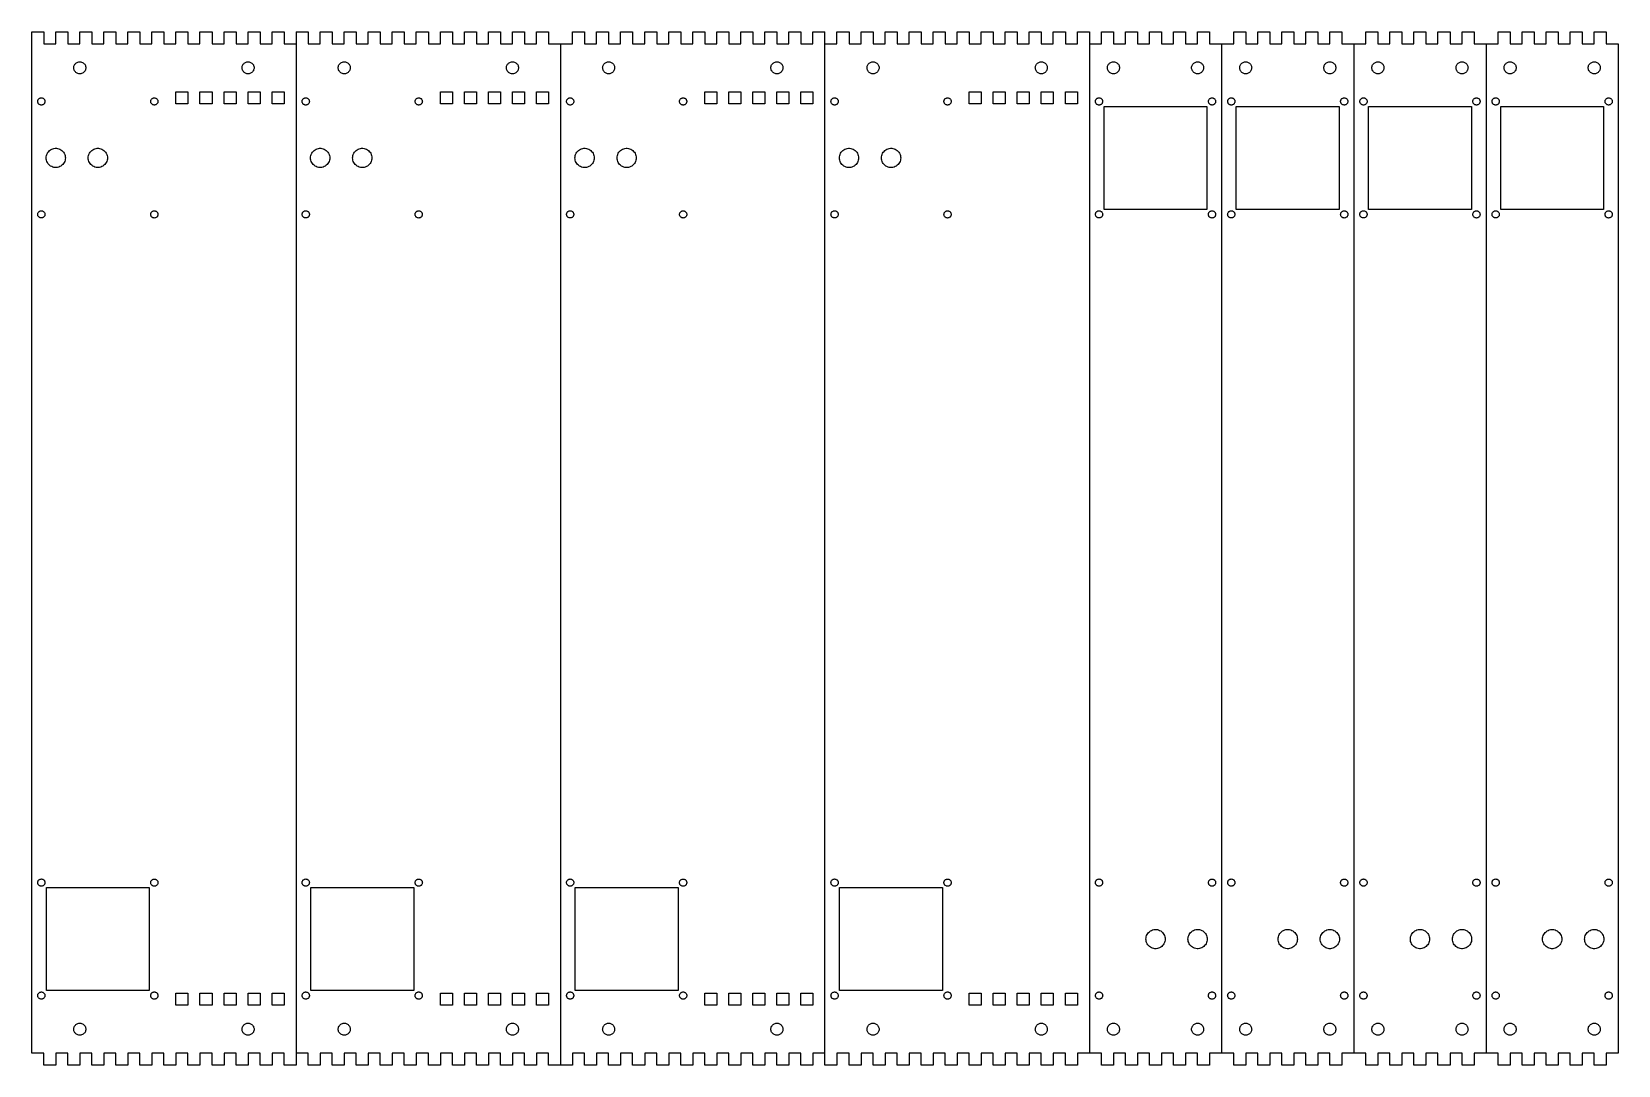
# Model space of a CAD drawing. Extents: x 0 to 660, y 0 to 430.
import ezdxf

# ---------------------------------------------------------------- set-up
doc = ezdxf.new("R2010")
doc.units = 0
doc.layers.add('LAYER_1', color=7, linetype='CONTINUOUS')

msp = doc.modelspace()

# ---------------------------------------------------------------- linework, layer by layer
at = {"layer": 'LAYER_1', "color": 7}
msp.add_line((330.423322, 0.42334), (330.423334, 430.423338), dxfattribs=at)
for points in [[(110.423333, 430.423338), (110.423333, 0.42334), (105.423332, 0.42334), (105.423332, 5.42333), (100.423334, 5.42333), (100.423334, 0.42334), (95.423332, 0.42334), (95.423332, 5.42333), (90.423334, 5.42333), (90.423334, 0.42334), (85.423333, 0.42334), (85.423333, 5.42333), (80.423334, 5.42333), (80.423334, 0.42334), (75.423333, 0.42334), (75.423333, 5.42333), (70.423334, 5.42333), (70.423334, 0.42334), (65.423333, 0.42334), (65.423333, 5.42333), (60.423332, 5.42333), (60.423332, 0.42334), (55.423333, 0.42334), (55.423333, 5.42333), (50.423332, 5.42333), (50.423332, 0.42334), (45.423334, 0.42334), (45.423334, 5.42333), (40.423332, 5.42333), (40.423332, 0.42334), (35.423334, 0.42334), (35.423334, 5.42333), (30.423333, 5.42333), (30.423333, 0.42334), (25.423333, 0.42334), (25.423333, 5.42333), (20.423333, 5.42333), (20.423333, 0.42334), (15.423333, 0.42334), (15.423333, 5.42333), (10.423333, 5.42333), (10.423333, 0.42334), (5.423333, 0.42334), (5.423333, 5.42333), (0.423333, 5.42333), (0.423333, 430.423338), (5.423333, 430.423338), (5.423333, 425.423339), (10.423333, 425.423339), (10.423333, 430.423338), (15.423333, 430.423338), (15.423333, 425.423339), (20.423333, 425.423339), (20.423333, 430.423338), (25.423333, 430.423338), (25.423333, 425.423339), (30.423333, 425.423339), (30.423333, 430.423338), (35.423334, 430.423338), (35.423334, 425.423339), (40.423332, 425.423339), (40.423332, 430.423338), (45.423334, 430.423338), (45.423334, 425.423339), (50.423332, 425.423339), (50.423332, 430.423338), (55.423333, 430.423338), (55.423333, 425.423339), (60.423332, 425.423339), (60.423332, 430.423338), (65.423333, 430.423338), (65.423333, 425.423339), (70.423334, 425.423339), (70.423334, 430.423338), (75.423333, 430.423338), (75.423333, 425.423339), (80.423334, 425.423339), (80.423334, 430.423338), (85.423333, 430.423338), (85.423333, 425.423339), (90.423334, 425.423339), (90.423334, 430.423338), (95.423332, 430.423338), (95.423332, 425.423339), (100.423334, 425.423339), (100.423334, 430.423338), (105.423332, 430.423338), (105.423332, 425.423339), (110.423333, 425.423339)], [(110.423333, 430.423338), (115.423333, 430.423338), (115.423333, 425.423339), (120.423334, 425.423339), (120.423334, 430.423338), (125.423333, 430.423338), (125.423333, 425.423339), (130.423334, 425.423339), (130.423334, 430.423338), (135.423333, 430.423338), (135.423333, 425.423339), (140.423333, 425.423339), (140.423333, 430.423338), (145.423334, 430.423338), (145.423334, 425.423339), (150.423332, 425.423339), (150.423332, 430.423338), (155.423334, 430.423338), (155.423334, 425.423339), (160.423332, 425.423339), (160.423332, 430.423338), (165.423334, 430.423338), (165.423334, 425.423339), (170.423332, 425.423339), (170.423332, 430.423338), (175.423333, 430.423338), (175.423333, 425.423339), (180.423335, 425.423339), (180.423335, 430.423338), (185.423333, 430.423338), (185.423333, 425.423339), (190.423334, 425.423339), (190.423334, 430.423338), (195.423333, 430.423338), (195.423333, 425.423339), (200.423334, 425.423339), (200.423334, 430.423338), (205.423333, 430.423338), (205.423333, 425.423339), (210.423334, 425.423339), (210.423334, 430.423338), (215.423332, 430.423338), (215.423332, 425.423339), (225.423333, 425.423339)], [(225.423333, 425.423339), (225.423333, 430.423338), (230.423334, 430.423338), (230.423334, 425.423339), (235.423334, 425.423339), (235.423334, 430.423338), (240.423334, 430.423338), (240.423334, 425.423339), (245.423334, 425.423339), (245.423334, 430.423338), (250.423333, 430.423338), (250.423333, 425.423339), (255.423334, 425.423339), (255.423334, 430.423338), (260.423333, 430.423338), (260.423333, 425.423339), (265.423334, 425.423339), (265.423334, 430.423338), (270.423332, 430.423338), (270.423332, 425.423339), (275.423334, 425.423339), (275.423334, 430.423338), (280.423332, 430.423338), (280.423332, 425.423339), (285.423333, 425.423339), (285.423333, 430.423338), (290.423335, 430.423338), (290.423335, 425.423339), (295.423333, 425.423339), (295.423333, 430.423338), (300.423334, 430.423338), (300.423334, 425.423339), (305.423333, 425.423339), (305.423333, 430.423338), (310.423334, 430.423338), (310.423334, 425.423339), (315.423333, 425.423339), (315.423333, 430.423338), (320.423334, 430.423338), (320.423334, 425.423339), (325.423332, 425.423339), (325.423332, 430.423338), (330.423334, 430.423338)], [(330.423322, 425.423339), (335.423322, 425.423339), (335.423322, 430.423338), (340.423322, 430.423338), (340.423322, 425.423339), (345.423322, 425.423339), (345.423322, 430.423338), (350.423323, 430.423338), (350.423323, 425.423339), (355.423322, 425.423339), (355.423322, 430.423338), (360.423322, 430.423338), (360.423322, 425.423339), (365.423323, 425.423339), (365.423323, 430.423338), (370.423321, 430.423338), (370.423321, 425.423339), (375.423323, 425.423339), (375.423323, 430.423338), (380.423321, 430.423338), (380.423321, 425.423339), (385.423323, 425.423339), (385.423323, 430.423338), (390.423321, 430.423338), (390.423321, 425.423339), (395.423322, 425.423339), (395.423322, 430.423338), (400.423324, 430.423338), (400.423324, 425.423339), (405.423322, 425.423339), (405.423322, 430.423338), (410.423323, 430.423338), (410.423323, 425.423339), (415.423322, 425.423339), (415.423322, 430.423338), (420.423323, 430.423338), (420.423323, 425.423339), (425.423322, 425.423339), (425.423322, 430.423338), (430.423323, 430.423338), (430.423323, 425.423339), (435.423321, 425.423339), (435.423321, 430.423338), (440.423323, 430.423338), (440.423323, 5.42333)], [(440.452538, 425.423351), (445.452528, 425.423351), (445.452528, 430.42335), (450.452518, 430.42335), (450.452518, 425.423351), (455.452536, 425.423351), (455.452536, 430.42335), (460.452526, 430.42335), (460.452526, 425.423351), (465.452516, 425.423351), (465.452516, 430.42335), (470.452535, 430.42335), (470.452535, 425.423351), (475.452525, 425.423351), (475.452525, 430.42335), (480.452515, 430.42335), (480.452515, 425.423351), (485.452533, 425.423351), (485.452533, 430.42335), (490.452523, 430.42335), (490.452523, 425.423351), (500.452531, 425.423351)], [(500.452531, 425.423351), (500.452531, 430.42335), (505.452521, 430.42335), (505.452521, 425.423351), (510.452539, 425.423351), (510.452539, 430.42335), (515.452529, 430.42335), (515.452529, 425.423351), (520.452519, 425.423351), (520.452519, 430.42335), (525.452538, 430.42335), (525.452538, 425.423351), (530.452528, 425.423351), (530.452528, 430.42335), (535.452518, 430.42335), (535.452518, 425.423351), (540.452536, 425.423351), (540.452536, 430.42335), (545.452526, 430.42335), (545.452526, 425.423351), (555.452534, 425.423351)], [(555.452534, 425.423351), (555.452534, 430.42335), (560.452524, 430.42335), (560.452524, 425.423351), (565.452542, 425.423351), (565.452542, 430.42335), (570.452532, 430.42335), (570.452532, 425.423351), (575.452522, 425.423351), (575.452522, 430.42335), (580.45254, 430.42335), (580.45254, 425.423351), (585.45253, 425.423351), (585.45253, 430.42335), (590.45252, 430.42335), (590.45252, 425.423351), (595.452539, 425.423351), (595.452539, 430.42335), (600.452529, 430.42335), (600.452529, 425.423351), (610.452537, 425.423351)], [(610.452537, 425.423351), (610.452537, 430.42335), (615.452527, 430.42335), (615.452527, 425.423351), (620.452545, 425.423351), (620.452545, 430.42335), (625.452535, 430.42335), (625.452535, 425.423351), (630.452525, 425.423351), (630.452525, 430.42335), (635.452543, 430.42335), (635.452543, 425.423351), (640.452533, 425.423351), (640.452533, 430.42335), (645.452523, 430.42335), (645.452523, 425.423351), (650.452542, 425.423351), (650.452542, 430.42335), (655.452532, 430.42335), (655.452532, 425.423351), (660.452522, 425.423351), (660.452522, 5.423325), (655.452532, 5.423325), (655.452532, 0.423335), (650.452542, 0.423335), (650.452542, 5.423325), (645.452523, 5.423325), (645.452523, 0.423335), (640.452533, 0.423335), (640.452533, 5.423325), (635.452543, 5.423325), (635.452543, 0.423335), (630.452525, 0.423335), (630.452525, 5.423325), (625.452535, 5.423325), (625.452535, 0.423335), (620.452545, 0.423335), (620.452545, 5.423325), (615.452527, 5.423325), (615.452527, 0.423335), (610.452537, 0.423335), (610.452537, 5.423325)], [(220.423334, 425.423339), (220.423334, 0.42334)], [(495.452513, 425.423351), (495.452513, 5.423325)], [(550.452516, 425.423351), (550.452516, 5.423325)], [(605.452519, 425.423351), (605.452519, 5.423325)], [(17.923333, 415.423339), (17.943334, 415.736338), (18.002333, 416.045337), (18.099333, 416.343339), (18.232333, 416.627339), (18.400333, 416.892337), (18.601333, 417.13434), (18.829333, 417.349339), (19.083333, 417.534339), (19.359333, 417.685339), (19.650333, 417.801338), (19.955333, 417.879339), (20.266333, 417.918339), (20.580333, 417.918339), (20.891333, 417.879339), (21.196333, 417.801338), (21.487333, 417.685339), (21.763333, 417.534339), (22.017333, 417.349339), (22.245333, 417.13434), (22.446333, 416.892337), (22.614333, 416.627339), (22.747333, 416.343339), (22.844333, 416.045337), (22.903333, 415.736338), (22.923334, 415.423339), (22.903332, 415.110338), (22.844333, 414.801338), (22.747333, 414.503337), (22.614333, 414.219337), (22.446333, 413.954339), (22.245333, 413.712339), (22.017333, 413.497339), (21.763333, 413.312337), (21.487333, 413.161339), (21.196333, 413.045338), (20.891333, 412.967337), (20.580333, 412.928337), (20.266333, 412.928337), (19.955333, 412.967337), (19.650333, 413.045338), (19.359333, 413.161339), (19.083333, 413.312337), (18.829333, 413.497339), (18.601333, 413.712339), (18.400333, 413.954339), (18.232333, 414.219337), (18.099333, 414.503337), (18.002333, 414.801338), (17.943333, 415.110338), (17.923332, 415.423339)], [(87.923333, 415.423339), (87.943343, 415.736338), (88.002333, 416.045337), (88.099333, 416.343339), (88.232333, 416.627339), (88.400334, 416.892337), (88.601333, 417.13434), (88.829334, 417.349339), (89.083334, 417.534339), (89.359334, 417.685339), (89.650333, 417.801338), (89.955333, 417.879339), (90.266334, 417.918339), (90.580334, 417.918339), (90.891335, 417.879339), (91.196332, 417.801338), (91.487334, 417.685339), (91.763334, 417.534339), (92.017334, 417.349339), (92.245332, 417.13434), (92.446334, 416.892337), (92.614332, 416.627339), (92.747332, 416.343339), (92.844332, 416.045337), (92.903334, 415.736338), (92.923343, 415.423339), (92.903325, 415.110338), (92.844332, 414.801338), (92.747332, 414.503337), (92.614332, 414.219337), (92.446334, 413.954339), (92.245332, 413.712339), (92.017334, 413.497339), (91.763334, 413.312337), (91.487334, 413.161339), (91.196332, 413.045338), (90.891335, 412.967337), (90.580334, 412.928337), (90.266334, 412.928337), (89.955333, 412.967337), (89.650333, 413.045338), (89.359334, 413.161339), (89.083334, 413.312337), (88.829334, 413.497339), (88.601333, 413.712339), (88.400334, 413.954339), (88.232333, 414.219337), (88.099333, 414.503337), (88.002333, 414.801338), (87.943334, 415.110338), (87.923325, 415.423339)], [(127.923333, 415.423339), (127.943335, 415.736338), (128.002333, 416.045337), (128.099333, 416.343339), (128.232333, 416.627339), (128.400333, 416.892337), (128.601333, 417.13434), (128.829333, 417.349339), (129.083333, 417.534339), (129.359333, 417.685339), (129.650333, 417.801338), (129.955333, 417.879339), (130.266334, 417.918339), (130.580333, 417.918339), (130.891333, 417.879339), (131.196333, 417.801338), (131.487333, 417.685339), (131.763333, 417.534339), (132.017333, 417.349339), (132.245333, 417.13434), (132.446333, 416.892337), (132.614334, 416.627339), (132.747333, 416.343339), (132.844333, 416.045337), (132.903333, 415.736338), (132.923334, 415.423339), (132.903332, 415.110338), (132.844333, 414.801338), (132.747333, 414.503337), (132.614334, 414.219337), (132.446333, 413.954339), (132.245333, 413.712339), (132.017333, 413.497339), (131.763333, 413.312337), (131.487333, 413.161339), (131.196333, 413.045338), (130.891333, 412.967337), (130.580333, 412.928337), (130.266334, 412.928337), (129.955333, 412.967337), (129.650333, 413.045338), (129.359333, 413.161339), (129.083333, 413.312337), (128.829333, 413.497339), (128.601333, 413.712339), (128.400333, 413.954339), (128.232333, 414.219337), (128.099333, 414.503337), (128.002333, 414.801338), (127.943333, 415.110338), (127.923332, 415.423339)], [(197.923333, 415.423339), (197.943343, 415.736338), (198.002333, 416.045337), (198.099333, 416.343339), (198.232333, 416.627339), (198.400334, 416.892337), (198.601333, 417.13434), (198.829335, 417.349339), (199.083335, 417.534339), (199.359334, 417.685339), (199.650333, 417.801338), (199.955333, 417.879339), (200.266334, 417.918339), (200.580334, 417.918339), (200.891335, 417.879339), (201.196332, 417.801338), (201.487334, 417.685339), (201.763334, 417.534339), (202.017334, 417.349339), (202.245333, 417.13434), (202.446334, 416.892337), (202.614332, 416.627339), (202.747332, 416.343339), (202.844332, 416.045337), (202.903334, 415.736338), (202.923343, 415.423339), (202.903325, 415.110338), (202.844332, 414.801338), (202.747332, 414.503337), (202.614332, 414.219337), (202.446334, 413.954339), (202.245333, 413.712339), (202.017334, 413.497339), (201.763334, 413.312337), (201.487334, 413.161339), (201.196332, 413.045338), (200.891335, 412.967337), (200.580334, 412.928337), (200.266334, 412.928337), (199.955333, 412.967337), (199.650333, 413.045338), (199.359334, 413.161339), (199.083335, 413.312337), (198.829335, 413.497339), (198.601333, 413.712339), (198.400334, 413.954339), (198.232333, 414.219337), (198.099333, 414.503337), (198.002333, 414.801338), (197.943335, 415.110338), (197.923325, 415.423339)], [(237.923334, 415.423339), (237.943335, 415.736338), (238.002334, 416.045337), (238.099334, 416.343339), (238.232334, 416.627339), (238.400333, 416.892337), (238.601334, 417.13434), (238.829334, 417.349339), (239.083334, 417.534339), (239.359334, 417.685339), (239.650333, 417.801338), (239.955334, 417.879339), (240.266334, 417.918339), (240.580334, 417.918339), (240.891333, 417.879339), (241.196334, 417.801338), (241.487333, 417.685339), (241.763334, 417.534339), (242.017334, 417.349339), (242.245334, 417.13434), (242.446334, 416.892337), (242.614334, 416.627339), (242.747333, 416.343339), (242.844334, 416.045337), (242.903334, 415.736338), (242.923335, 415.423339), (242.903332, 415.110338), (242.844334, 414.801338), (242.747333, 414.503337), (242.614334, 414.219337), (242.446334, 413.954339), (242.245334, 413.712339), (242.017334, 413.497339), (241.763334, 413.312337), (241.487333, 413.161339), (241.196334, 413.045338), (240.891333, 412.967337), (240.580334, 412.928337), (240.266334, 412.928337), (239.955334, 412.967337), (239.650333, 413.045338), (239.359334, 413.161339), (239.083334, 413.312337), (238.829334, 413.497339), (238.601334, 413.712339), (238.400333, 413.954339), (238.232334, 414.219337), (238.099334, 414.503337), (238.002334, 414.801338), (237.943334, 415.110338), (237.923332, 415.423339)], [(307.923334, 415.423339), (307.943343, 415.736338), (308.002333, 416.045337), (308.099333, 416.343339), (308.232333, 416.627339), (308.400334, 416.892337), (308.601333, 417.13434), (308.829335, 417.349339), (309.083335, 417.534339), (309.359334, 417.685339), (309.650333, 417.801338), (309.955334, 417.879339), (310.266334, 417.918339), (310.580334, 417.918339), (310.891335, 417.879339), (311.196332, 417.801338), (311.487335, 417.685339), (311.763334, 417.534339), (312.017334, 417.349339), (312.245333, 417.13434), (312.446334, 416.892337), (312.614333, 416.627339), (312.747333, 416.343339), (312.844332, 416.045337), (312.903334, 415.736338), (312.923343, 415.423339), (312.903325, 415.110338), (312.844332, 414.801338), (312.747333, 414.503337), (312.614333, 414.219337), (312.446334, 413.954339), (312.245333, 413.712339), (312.017334, 413.497339), (311.763334, 413.312337), (311.487335, 413.161339), (311.196332, 413.045338), (310.891335, 412.967337), (310.580334, 412.928337), (310.266334, 412.928337), (309.955334, 412.967337), (309.650333, 413.045338), (309.359334, 413.161339), (309.083335, 413.312337), (308.829335, 413.497339), (308.601333, 413.712339), (308.400334, 413.954339), (308.232333, 414.219337), (308.099333, 414.503337), (308.002333, 414.801338), (307.943335, 415.110338), (307.923325, 415.423339)], [(347.923322, 415.423339), (347.943324, 415.736338), (348.002322, 416.045337), (348.099322, 416.343339), (348.232322, 416.627339), (348.400322, 416.892337), (348.601322, 417.13434), (348.829322, 417.349339), (349.083322, 417.534339), (349.359322, 417.685339), (349.650322, 417.801338), (349.955322, 417.879339), (350.266323, 417.918339), (350.580322, 417.918339), (350.891322, 417.879339), (351.196322, 417.801338), (351.487322, 417.685339), (351.763322, 417.534339), (352.017322, 417.349339), (352.245322, 417.13434), (352.446322, 416.892337), (352.614323, 416.627339), (352.747322, 416.343339), (352.844322, 416.045337), (352.903322, 415.736338), (352.923323, 415.423339), (352.903321, 415.110338), (352.844322, 414.801338), (352.747322, 414.503337), (352.614323, 414.219337), (352.446322, 413.954339), (352.245322, 413.712339), (352.017322, 413.497339), (351.763322, 413.312337), (351.487322, 413.161339), (351.196322, 413.045338), (350.891322, 412.967337), (350.580322, 412.928337), (350.266323, 412.928337), (349.955322, 412.967337), (349.650322, 413.045338), (349.359322, 413.161339), (349.083322, 413.312337), (348.829322, 413.497339), (348.601322, 413.712339), (348.400322, 413.954339), (348.232322, 414.219337), (348.099322, 414.503337), (348.002322, 414.801338), (347.943322, 415.110338), (347.923321, 415.423339)], [(417.923322, 415.423339), (417.943332, 415.736338), (418.002322, 416.045337), (418.099322, 416.343339), (418.232322, 416.627339), (418.400323, 416.892337), (418.601322, 417.13434), (418.829323, 417.349339), (419.083323, 417.534339), (419.359323, 417.685339), (419.650322, 417.801338), (419.955322, 417.879339), (420.266323, 417.918339), (420.580323, 417.918339), (420.891324, 417.879339), (421.196321, 417.801338), (421.487323, 417.685339), (421.763323, 417.534339), (422.017323, 417.349339), (422.245322, 417.13434), (422.446323, 416.892337), (422.614321, 416.627339), (422.747321, 416.343339), (422.844321, 416.045337), (422.903323, 415.736338), (422.923332, 415.423339), (422.903314, 415.110338), (422.844321, 414.801338), (422.747321, 414.503337), (422.614321, 414.219337), (422.446323, 413.954339), (422.245322, 413.712339), (422.017323, 413.497339), (421.763323, 413.312337), (421.487323, 413.161339), (421.196321, 413.045338), (420.891324, 412.967337), (420.580323, 412.928337), (420.266323, 412.928337), (419.955322, 412.967337), (419.650322, 413.045338), (419.359323, 413.161339), (419.083323, 413.312337), (418.829323, 413.497339), (418.601322, 413.712339), (418.400323, 413.954339), (418.232322, 414.219337), (418.099322, 414.503337), (418.002322, 414.801338), (417.943324, 415.110338), (417.923314, 415.423339)], [(447.952537, 415.423351), (447.972575, 415.73635), (448.031588, 416.045349), (448.128588, 416.343351), (448.261571, 416.627351), (448.429578, 416.892349), (448.630576, 417.134352), (448.858584, 417.349351), (449.112584, 417.534351), (449.388569, 417.685351), (449.679568, 417.80135), (449.984594, 417.879351), (450.295574, 417.918351), (450.609575, 417.918351), (450.920584, 417.879351), (451.225581, 417.80135), (451.516581, 417.685351), (451.792594, 417.534351), (452.046594, 417.349351), (452.274573, 417.134352), (452.475572, 416.892349), (452.643579, 416.627351), (452.77659, 416.343351), (452.87359, 416.045349), (452.932574, 415.73635), (452.952612, 415.423351), (452.932574, 415.11035), (452.87359, 414.80135), (452.77659, 414.503349), (452.643579, 414.219349), (452.475572, 413.954351), (452.274573, 413.712351), (452.046594, 413.497351), (451.792594, 413.312349), (451.516581, 413.161352), (451.225581, 413.04535), (450.920584, 412.967349), (450.609575, 412.928349), (450.295574, 412.928349), (449.984594, 412.967349), (449.679568, 413.04535), (449.388569, 413.161352), (449.112584, 413.312349), (448.858584, 413.497351), (448.630576, 413.712351), (448.429578, 413.954351), (448.261571, 414.219349), (448.128588, 414.503349), (448.031588, 414.80135), (447.972575, 415.11035), (447.952537, 415.423351)], [(482.952524, 415.423351), (482.972562, 415.73635), (483.031546, 416.045349), (483.128546, 416.343351), (483.261557, 416.627351), (483.429564, 416.892349), (483.630563, 417.134352), (483.858542, 417.349351), (484.112542, 417.534351), (484.388555, 417.685351), (484.679554, 417.80135), (484.984552, 417.879351), (485.295561, 417.918351), (485.609561, 417.918351), (485.920542, 417.879351), (486.22554, 417.80135), (486.516567, 417.685351), (486.792552, 417.534351), (487.046552, 417.349351), (487.27456, 417.134352), (487.475558, 416.892349), (487.643565, 416.627351), (487.776548, 416.343351), (487.873548, 416.045349), (487.932561, 415.73635), (487.952598, 415.423351), (487.932561, 415.11035), (487.873576, 414.80135), (487.776576, 414.503349), (487.643593, 414.219349), (487.475586, 413.954351), (487.274588, 413.712351), (487.04658, 413.497351), (486.79258, 413.312349), (486.516595, 413.161352), (486.225568, 413.04535), (485.92057, 412.967349), (485.60959, 412.928349), (485.295589, 412.928349), (484.98458, 412.967349), (484.679583, 413.04535), (484.388583, 413.161352), (484.11257, 413.312349), (483.85857, 413.497351), (483.630591, 413.712351), (483.429592, 413.954351), (483.261585, 414.219349), (483.128574, 414.503349), (483.031574, 414.80135), (482.97259, 415.11035), (482.952552, 415.423351)], [(502.95254, 415.423351), (502.972578, 415.73635), (503.031591, 416.045349), (503.12859, 416.343351), (503.261574, 416.627351), (503.42958, 416.892349), (503.630579, 417.134352), (503.858586, 417.349351), (504.112586, 417.534351), (504.388572, 417.685351), (504.679571, 417.80135), (504.984597, 417.879351), (505.295577, 417.918351), (505.609578, 417.918351), (505.920587, 417.879351), (506.225584, 417.80135), (506.516584, 417.685351), (506.792597, 417.534351), (507.046597, 417.349351), (507.274576, 417.134352), (507.475575, 416.892349), (507.643582, 416.627351), (507.776593, 416.343351), (507.873593, 416.045349), (507.932577, 415.73635), (507.952615, 415.423351), (507.932577, 415.11035), (507.873593, 414.80135), (507.776593, 414.503349), (507.643582, 414.219349), (507.475575, 413.954351), (507.274576, 413.712351), (507.046597, 413.497351), (506.792597, 413.312349), (506.516584, 413.161352), (506.225584, 413.04535), (505.920587, 412.967349), (505.609578, 412.928349), (505.295577, 412.928349), (504.984597, 412.967349), (504.679571, 413.04535), (504.388572, 413.161352), (504.112586, 413.312349), (503.858586, 413.497351), (503.630579, 413.712351), (503.42958, 413.954351), (503.261574, 414.219349), (503.12859, 414.503349), (503.031591, 414.80135), (502.972578, 415.11035), (502.95254, 415.423351)], [(537.952527, 415.423351), (537.972564, 415.73635), (538.031549, 416.045349), (538.128549, 416.343351), (538.26156, 416.627351), (538.429567, 416.892349), (538.630566, 417.134352), (538.858545, 417.349351), (539.112545, 417.534351), (539.388558, 417.685351), (539.679557, 417.80135), (539.984555, 417.879351), (540.295564, 417.918351), (540.609564, 417.918351), (540.920545, 417.879351), (541.225542, 417.80135), (541.51657, 417.685351), (541.792555, 417.534351), (542.046555, 417.349351), (542.274562, 417.134352), (542.475561, 416.892349), (542.643568, 416.627351), (542.776551, 416.343351), (542.873551, 416.045349), (542.932564, 415.73635), (542.952601, 415.423351), (542.932564, 415.11035), (542.873579, 414.80135), (542.776579, 414.503349), (542.643596, 414.219349), (542.475589, 413.954351), (542.274591, 413.712351), (542.046583, 413.497351), (541.792583, 413.312349), (541.516598, 413.161352), (541.225571, 413.04535), (540.920573, 412.967349), (540.609592, 412.928349), (540.295592, 412.928349), (539.984583, 412.967349), (539.679586, 413.04535), (539.388586, 413.161352), (539.112573, 413.312349), (538.858573, 413.497351), (538.630594, 413.712351), (538.429595, 413.954351), (538.261588, 414.219349), (538.128577, 414.503349), (538.031577, 414.80135), (537.972593, 415.11035), (537.952555, 415.423351)], [(557.952543, 415.423351), (557.972581, 415.73635), (558.031594, 416.045349), (558.128593, 416.343351), (558.261576, 416.627351), (558.429583, 416.892349), (558.630582, 417.134352), (558.858589, 417.349351), (559.112589, 417.534351), (559.388574, 417.685351), (559.679574, 417.80135), (559.9846, 417.879351), (560.29558, 417.918351), (560.609581, 417.918351), (560.92059, 417.879351), (561.225587, 417.80135), (561.516586, 417.685351), (561.7926, 417.534351), (562.0466, 417.349351), (562.274579, 417.134352), (562.475578, 416.892349), (562.643584, 416.627351), (562.776596, 416.343351), (562.873596, 416.045349), (562.93258, 415.73635), (562.952618, 415.423351), (562.93258, 415.11035), (562.873596, 414.80135), (562.776596, 414.503349), (562.643584, 414.219349), (562.475578, 413.954351), (562.274579, 413.712351), (562.0466, 413.497351), (561.7926, 413.312349), (561.516586, 413.161352), (561.225587, 413.04535), (560.92059, 412.967349), (560.609581, 412.928349), (560.29558, 412.928349), (559.9846, 412.967349), (559.679574, 413.04535), (559.388574, 413.161352), (559.112589, 413.312349), (558.858589, 413.497351), (558.630582, 413.712351), (558.429583, 413.954351), (558.261576, 414.219349), (558.128593, 414.503349), (558.031594, 414.80135), (557.972581, 415.11035), (557.952543, 415.423351)], [(592.95253, 415.423351), (592.972567, 415.73635), (593.031552, 416.045349), (593.128552, 416.343351), (593.261563, 416.627351), (593.42957, 416.892349), (593.630568, 417.134352), (593.858548, 417.349351), (594.112548, 417.534351), (594.388561, 417.685351), (594.67956, 417.80135), (594.984558, 417.879351), (595.295567, 417.918351), (595.609567, 417.918351), (595.920548, 417.879351), (596.225545, 417.80135), (596.516573, 417.685351), (596.792558, 417.534351), (597.046558, 417.349351), (597.274565, 417.134352), (597.475564, 416.892349), (597.643571, 416.627351), (597.776554, 416.343351), (597.873554, 416.045349), (597.932566, 415.73635), (597.952604, 415.423351), (597.932566, 415.11035), (597.873582, 414.80135), (597.776582, 414.503349), (597.643599, 414.219349), (597.475592, 413.954351), (597.274594, 413.712351), (597.046586, 413.497351), (596.792586, 413.312349), (596.516601, 413.161352), (596.225574, 413.04535), (595.920576, 412.967349), (595.609595, 412.928349), (595.295595, 412.928349), (594.984586, 412.967349), (594.679588, 413.04535), (594.388589, 413.161352), (594.112576, 413.312349), (593.858576, 413.497351), (593.630597, 413.712351), (593.429598, 413.954351), (593.261591, 414.219349), (593.12858, 414.503349), (593.03158, 414.80135), (592.972596, 415.11035), (592.952558, 415.423351)], [(612.952546, 415.423351), (612.972584, 415.73635), (613.031596, 416.045349), (613.128596, 416.343351), (613.261579, 416.627351), (613.429586, 416.892349), (613.630585, 417.134352), (613.858592, 417.349351), (614.112592, 417.534351), (614.388577, 417.685351), (614.679577, 417.80135), (614.984602, 417.879351), (615.295583, 417.918351), (615.609584, 417.918351), (615.920592, 417.879351), (616.22559, 417.80135), (616.516589, 417.685351), (616.792603, 417.534351), (617.046603, 417.349351), (617.274582, 417.134352), (617.47558, 416.892349), (617.643587, 416.627351), (617.776599, 416.343351), (617.873598, 416.045349), (617.932583, 415.73635), (617.952621, 415.423351), (617.932583, 415.11035), (617.873598, 414.80135), (617.776599, 414.503349), (617.643587, 414.219349), (617.47558, 413.954351), (617.274582, 413.712351), (617.046603, 413.497351), (616.792603, 413.312349), (616.516589, 413.161352), (616.22559, 413.04535), (615.920592, 412.967349), (615.609584, 412.928349), (615.295583, 412.928349), (614.984602, 412.967349), (614.679577, 413.04535), (614.388577, 413.161352), (614.112592, 413.312349), (613.858592, 413.497351), (613.630585, 413.712351), (613.429586, 413.954351), (613.261579, 414.219349), (613.128596, 414.503349), (613.031596, 414.80135), (612.972584, 415.11035), (612.952546, 415.423351)], [(647.952532, 415.423351), (647.97257, 415.73635), (648.031555, 416.045349), (648.128554, 416.343351), (648.261566, 416.627351), (648.429573, 416.892349), (648.630571, 417.134352), (648.85855, 417.349351), (649.11255, 417.534351), (649.388564, 417.685351), (649.679563, 417.80135), (649.984561, 417.879351), (650.29557, 417.918351), (650.60957, 417.918351), (650.920551, 417.879351), (651.225548, 417.80135), (651.516576, 417.685351), (651.792561, 417.534351), (652.046561, 417.349351), (652.274568, 417.134352), (652.475567, 416.892349), (652.643574, 416.627351), (652.776557, 416.343351), (652.873557, 416.045349), (652.932569, 415.73635), (652.952607, 415.423351), (652.932569, 415.11035), (652.873585, 414.80135), (652.776585, 414.503349), (652.643602, 414.219349), (652.475595, 413.954351), (652.274596, 413.712351), (652.046589, 413.497351), (651.792589, 413.312349), (651.516604, 413.161352), (651.225576, 413.04535), (650.920579, 412.967349), (650.609598, 412.928349), (650.295598, 412.928349), (649.984589, 412.967349), (649.679591, 413.04535), (649.388592, 413.161352), (649.112579, 413.312349), (648.858579, 413.497351), (648.6306, 413.712351), (648.429601, 413.954351), (648.261594, 414.219349), (648.128583, 414.503349), (648.031583, 414.80135), (647.972598, 415.11035), (647.952561, 415.423351)], [(2.926333, 401.329339), (2.926333, 401.517339), (2.950333, 401.704339), (2.996333, 401.887338), (3.066333, 402.062338), (3.157333, 402.227339), (3.267333, 402.379339), (3.396333, 402.516338), (3.541333, 402.637338), (3.700333, 402.737338), (3.871333, 402.818338), (4.050333, 402.876338), (4.235333, 402.911339), (4.423333, 402.923333), (4.611333, 402.911344), (4.796333, 402.876338), (4.975333, 402.818338), (5.146333, 402.737338), (5.305333, 402.637338), (5.450333, 402.516338), (5.579333, 402.379339), (5.689333, 402.227339), (5.780333, 402.062338), (5.850333, 401.887338), (5.896333, 401.704339), (5.920334, 401.517339), (5.920333, 401.329339), (5.896333, 401.142339), (5.850333, 400.959338), (5.780333, 400.784337), (5.689333, 400.619339), (5.579333, 400.467337), (5.450333, 400.330338), (5.305333, 400.209338), (5.146333, 400.109338), (4.975333, 400.028337), (4.796333, 399.970338), (4.611333, 399.935339), (4.423333, 399.923345), (4.235333, 399.935334), (4.050333, 399.970338), (3.871333, 400.028337), (3.700333, 400.109338), (3.541333, 400.209338), (3.396333, 400.330338), (3.267333, 400.467337), (3.157333, 400.619339), (3.066333, 400.784337), (2.996333, 400.959338), (2.950333, 401.142339), (2.926333, 401.329339)], [(49.923333, 401.423339), (49.935328, 401.611339), (49.970334, 401.796338), (50.028334, 401.975338), (50.109334, 402.146339), (50.209334, 402.305337), (50.330334, 402.450337), (50.467333, 402.579338), (50.619333, 402.689337), (50.784334, 402.780337), (50.959334, 402.850339), (51.142333, 402.896339), (51.329333, 402.920328), (51.517333, 402.920339), (51.704333, 402.89635), (51.887334, 402.850339), (52.062332, 402.780337), (52.227333, 402.689337), (52.379332, 402.579338), (52.516334, 402.450337), (52.637334, 402.305337), (52.737334, 402.146339), (52.818332, 401.975338), (52.876334, 401.796338), (52.911333, 401.611339), (52.923327, 401.423339), (52.911338, 401.23534), (52.876334, 401.050337), (52.818332, 400.871338), (52.737334, 400.700339), (52.637334, 400.541338), (52.516334, 400.396338), (52.379332, 400.267337), (52.227333, 400.157338), (52.062332, 400.066338), (51.887334, 399.996339), (51.704333, 399.950339), (51.517333, 399.926351), (51.329333, 399.926339), (51.142333, 399.950328), (50.959334, 399.996339), (50.784334, 400.066338), (50.619333, 400.157338), (50.467333, 400.267337), (50.330334, 400.396338), (50.209334, 400.541338), (50.109334, 400.700339), (50.028334, 400.871338), (49.970334, 401.050337), (49.935333, 401.23534), (49.923339, 401.423339)], [(60.423332, 400.423338), (60.423332, 405.423337), (65.423333, 405.423337), (65.423333, 400.423338), (60.423332, 400.423338)], [(70.423334, 400.423338), (70.423334, 405.423337), (75.423333, 405.423337), (75.423333, 400.423338), (70.423334, 400.423338)], [(80.423334, 400.423338), (80.423334, 405.423337), (85.423333, 405.423337), (85.423333, 400.423338), (80.423334, 400.423338)], [(90.423334, 400.423338), (90.423334, 405.423337), (95.423332, 405.423337), (95.423332, 400.423338), (90.423334, 400.423338)], [(100.423334, 400.423338), (100.423334, 405.423337), (105.423332, 405.423337), (105.423332, 400.423338), (100.423334, 400.423338)], [(112.926334, 401.329339), (112.926334, 401.517339), (112.950333, 401.704339), (112.996333, 401.887338), (113.066334, 402.062338), (113.157334, 402.227339), (113.267333, 402.379339), (113.396333, 402.516338), (113.541333, 402.637338), (113.700333, 402.737338), (113.871334, 402.818338), (114.050334, 402.876338), (114.235334, 402.911339), (114.423333, 402.923333), (114.611333, 402.911344), (114.796333, 402.876338), (114.975334, 402.818338), (115.146333, 402.737338), (115.305333, 402.637338), (115.450334, 402.516338), (115.579333, 402.379339), (115.689333, 402.227339), (115.780333, 402.062338), (115.850334, 401.887338), (115.896334, 401.704339), (115.920334, 401.517339), (115.920333, 401.329339), (115.896333, 401.142339), (115.850334, 400.959338), (115.780333, 400.784337), (115.689333, 400.619339), (115.579333, 400.467337), (115.450334, 400.330338), (115.305333, 400.209338), (115.146333, 400.109338), (114.975334, 400.028337), (114.796333, 399.970338), (114.611333, 399.935339), (114.423333, 399.923345), (114.235334, 399.935334), (114.050334, 399.970338), (113.871334, 400.028337), (113.700333, 400.109338), (113.541333, 400.209338), (113.396333, 400.330338), (113.267333, 400.467337), (113.157334, 400.619339), (113.066334, 400.784337), (112.996333, 400.959338), (112.950333, 401.142339), (112.926334, 401.329339)], [(159.923333, 401.423339), (159.935328, 401.611339), (159.970335, 401.796338), (160.028334, 401.975338), (160.109335, 402.146339), (160.209334, 402.305337), (160.330334, 402.450337), (160.467334, 402.579338), (160.619333, 402.689337), (160.784334, 402.780337), (160.959334, 402.850339), (161.142333, 402.896339), (161.329333, 402.920328), (161.517333, 402.920339), (161.704333, 402.89635), (161.887335, 402.850339), (162.062332, 402.780337), (162.227333, 402.689337), (162.379333, 402.579338), (162.516335, 402.450337), (162.637335, 402.305337), (162.737334, 402.146339), (162.818332, 401.975338), (162.876334, 401.796338), (162.911333, 401.611339), (162.923327, 401.423339), (162.911338, 401.23534), (162.876334, 401.050337), (162.818332, 400.871338), (162.737334, 400.700339), (162.637335, 400.541338), (162.516335, 400.396338), (162.379333, 400.267337), (162.227333, 400.157338), (162.062332, 400.066338), (161.887335, 399.996339), (161.704333, 399.950339), (161.517333, 399.926351), (161.329333, 399.926339), (161.142333, 399.950328), (160.959334, 399.996339), (160.784334, 400.066338), (160.619333, 400.157338), (160.467334, 400.267337), (160.330334, 400.396338), (160.209334, 400.541338), (160.109335, 400.700339), (160.028334, 400.871338), (159.970335, 401.050337), (159.935333, 401.23534), (159.923339, 401.423339)], [(170.423332, 400.423338), (170.423332, 405.423337), (175.423333, 405.423337), (175.423333, 400.423338), (170.423332, 400.423338)], [(180.423335, 400.423338), (180.423335, 405.423337), (185.423333, 405.423337), (185.423333, 400.423338), (180.423335, 400.423338)], [(190.423334, 400.423338), (190.423334, 405.423337), (195.423333, 405.423337), (195.423333, 400.423338), (190.423334, 400.423338)], [(200.423334, 400.423338), (200.423334, 405.423337), (205.423333, 405.423337), (205.423333, 400.423338), (200.423334, 400.423338)], [(210.423334, 400.423338), (210.423334, 405.423337), (215.423332, 405.423337), (215.423332, 400.423338), (210.423334, 400.423338)], [(222.926334, 401.329339), (222.926334, 401.517339), (222.950334, 401.704339), (222.996334, 401.887338), (223.066334, 402.062338), (223.157334, 402.227339), (223.267333, 402.379339), (223.396334, 402.516338), (223.541333, 402.637338), (223.700334, 402.737338), (223.871334, 402.818338), (224.050334, 402.876338), (224.235334, 402.911339), (224.423334, 402.923333), (224.611334, 402.911344), (224.796334, 402.876338), (224.975334, 402.818338), (225.146333, 402.737338), (225.305334, 402.637338), (225.450334, 402.516338), (225.579334, 402.379339), (225.689334, 402.227339), (225.780334, 402.062338), (225.850334, 401.887338), (225.896334, 401.704339), (225.920334, 401.517339), (225.920334, 401.329339), (225.896333, 401.142339), (225.850334, 400.959338), (225.780334, 400.784337), (225.689334, 400.619339), (225.579334, 400.467337), (225.450334, 400.330338), (225.305334, 400.209338), (225.146333, 400.109338), (224.975334, 400.028337), (224.796334, 399.970338), (224.611334, 399.935339), (224.423334, 399.923345), (224.235334, 399.935334), (224.050334, 399.970338), (223.871334, 400.028337), (223.700334, 400.109338), (223.541333, 400.209338), (223.396334, 400.330338), (223.267333, 400.467337), (223.157334, 400.619339), (223.066334, 400.784337), (222.996334, 400.959338), (222.950334, 401.142339), (222.926334, 401.329339)], [(269.923333, 401.423339), (269.935328, 401.611339), (269.970335, 401.796338), (270.028334, 401.975338), (270.109335, 402.146339), (270.209335, 402.305337), (270.330335, 402.450337), (270.467334, 402.579338), (270.619333, 402.689337), (270.784334, 402.780337), (270.959334, 402.850339), (271.142333, 402.896339), (271.329333, 402.920328), (271.517333, 402.920339), (271.704333, 402.89635), (271.887335, 402.850339), (272.062332, 402.780337), (272.227334, 402.689337), (272.379333, 402.579338), (272.516335, 402.450337), (272.637335, 402.305337), (272.737334, 402.146339), (272.818332, 401.975338), (272.876335, 401.796338), (272.911333, 401.611339), (272.923327, 401.423339), (272.911339, 401.23534), (272.876335, 401.050337), (272.818332, 400.871338), (272.737334, 400.700339), (272.637335, 400.541338), (272.516335, 400.396338), (272.379333, 400.267337), (272.227334, 400.157338), (272.062332, 400.066338), (271.887335, 399.996339), (271.704333, 399.950339), (271.517333, 399.926351), (271.329333, 399.926339), (271.142333, 399.950328), (270.959334, 399.996339), (270.784334, 400.066338), (270.619333, 400.157338), (270.467334, 400.267337), (270.330335, 400.396338), (270.209335, 400.541338), (270.109335, 400.700339), (270.028334, 400.871338), (269.970335, 401.050337), (269.935333, 401.23534), (269.923339, 401.423339)], [(280.423332, 400.423338), (280.423332, 405.423337), (285.423333, 405.423337), (285.423333, 400.423338), (280.423332, 400.423338)], [(290.423335, 400.423338), (290.423335, 405.423337), (295.423333, 405.423337), (295.423333, 400.423338), (290.423335, 400.423338)], [(300.423334, 400.423338), (300.423334, 405.423337), (305.423333, 405.423337), (305.423333, 400.423338), (300.423334, 400.423338)], [(310.423334, 400.423338), (310.423334, 405.423337), (315.423333, 405.423337), (315.423333, 400.423338), (310.423334, 400.423338)], [(320.423334, 400.423338), (320.423334, 405.423337), (325.423332, 405.423337), (325.423332, 400.423338), (320.423334, 400.423338)], [(332.926323, 401.329339), (332.926323, 401.517339), (332.950322, 401.704339), (332.996322, 401.887338), (333.066323, 402.062338), (333.157323, 402.227339), (333.267322, 402.379339), (333.396322, 402.516338), (333.541322, 402.637338), (333.700322, 402.737338), (333.871322, 402.818338), (334.050322, 402.876338), (334.235323, 402.911339), (334.423322, 402.923333), (334.611322, 402.911344), (334.796322, 402.876338), (334.975322, 402.818338), (335.146322, 402.737338), (335.305322, 402.637338), (335.450323, 402.516338), (335.579322, 402.379339), (335.689322, 402.227339), (335.780322, 402.062338), (335.850323, 401.887338), (335.896323, 401.704339), (335.920323, 401.517339), (335.920322, 401.329339), (335.896322, 401.142339), (335.850323, 400.959338), (335.780322, 400.784337), (335.689322, 400.619339), (335.579322, 400.467337), (335.450323, 400.330338), (335.305322, 400.209338), (335.146322, 400.109338), (334.975322, 400.028337), (334.796322, 399.970338), (334.611322, 399.935339), (334.423322, 399.923345), (334.235323, 399.935334), (334.050322, 399.970338), (333.871322, 400.028337), (333.700322, 400.109338), (333.541322, 400.209338), (333.396322, 400.330338), (333.267322, 400.467337), (333.157323, 400.619339), (333.066323, 400.784337), (332.996322, 400.959338), (332.950322, 401.142339), (332.926323, 401.329339)], [(379.923322, 401.423339), (379.935317, 401.611339), (379.970324, 401.796338), (380.028323, 401.975338), (380.109324, 402.146339), (380.209323, 402.305337), (380.330323, 402.450337), (380.467322, 402.579338), (380.619322, 402.689337), (380.784323, 402.780337), (380.959323, 402.850339), (381.142322, 402.896339), (381.329322, 402.920328), (381.517322, 402.920339), (381.704322, 402.89635), (381.887324, 402.850339), (382.062321, 402.780337), (382.227322, 402.689337), (382.379322, 402.579338), (382.516324, 402.450337), (382.637324, 402.305337), (382.737323, 402.146339), (382.818321, 401.975338), (382.876323, 401.796338), (382.911322, 401.611339), (382.923316, 401.423339), (382.911327, 401.23534), (382.876323, 401.050337), (382.818321, 400.871338), (382.737323, 400.700339), (382.637324, 400.541338), (382.516324, 400.396338), (382.379322, 400.267337), (382.227322, 400.157338), (382.062321, 400.066338), (381.887324, 399.996339), (381.704322, 399.950339), (381.517322, 399.926351), (381.329322, 399.926339), (381.142322, 399.950328), (380.959323, 399.996339), (380.784323, 400.066338), (380.619322, 400.157338), (380.467322, 400.267337), (380.330323, 400.396338), (380.209323, 400.541338), (380.109324, 400.700339), (380.028323, 400.871338), (379.970324, 401.050337), (379.935322, 401.23534), (379.923328, 401.423339)], [(390.423321, 400.423338), (390.423321, 405.423337), (395.423322, 405.423337), (395.423322, 400.423338), (390.423321, 400.423338)], [(400.423324, 400.423338), (400.423324, 405.423337), (405.423322, 405.423337), (405.423322, 400.423338), (400.423324, 400.423338)], [(410.423323, 400.423338), (410.423323, 405.423337), (415.423322, 405.423337), (415.423322, 400.423338), (410.423323, 400.423338)], [(420.423323, 400.423338), (420.423323, 405.423337), (425.423322, 405.423337), (425.423322, 400.423338), (420.423323, 400.423338)], [(430.423323, 400.423338), (430.423323, 405.423337), (435.423321, 405.423337), (435.423321, 400.423338), (430.423323, 400.423338)], [(442.955539, 401.329351), (442.955539, 401.517351), (442.979528, 401.704351), (443.02553, 401.88735), (443.095521, 402.06235), (443.186538, 402.227351), (443.29652, 402.379351), (443.425524, 402.51635), (443.570529, 402.63735), (443.729533, 402.73735), (443.900532, 402.81835), (444.079517, 402.87635), (444.264514, 402.911351), (444.45253, 402.923345), (444.640518, 402.911351), (444.825515, 402.876344), (445.004529, 402.818345), (445.175527, 402.737344), (445.334531, 402.637344), (445.479537, 402.516344), (445.608512, 402.379345), (445.718523, 402.227346), (445.809511, 402.062345), (445.87953, 401.887344), (445.925533, 401.704346), (445.949522, 401.517345), (445.949522, 401.329346), (445.925533, 401.142345), (445.87953, 400.959344), (445.809511, 400.784344), (445.718523, 400.619345), (445.608512, 400.467343), (445.479537, 400.330344), (445.334531, 400.209344), (445.175527, 400.109344), (445.004529, 400.028344), (444.825515, 399.970344), (444.640518, 399.935346), (444.45253, 399.923351), (444.264514, 399.935346), (444.079517, 399.97035), (443.900532, 400.028349), (443.729533, 400.10935), (443.570529, 400.20935), (443.425524, 400.33035), (443.29652, 400.467349), (443.186538, 400.619351), (443.095521, 400.784349), (443.02553, 400.95935), (442.979528, 401.142351), (442.955539, 401.329351)], [(489.952538, 401.423351), (489.964674, 401.611351), (489.999669, 401.79635), (490.057666, 401.97535), (490.138664, 402.146351), (490.238655, 402.305349), (490.359672, 402.450349), (490.496662, 402.57935), (490.648667, 402.689349), (490.813654, 402.780349), (490.98866, 402.850351), (491.171653, 402.896351), (491.358654, 402.92034), (491.54667, 402.920351), (491.733671, 402.896362), (491.916664, 402.850351), (492.09167, 402.780349), (492.256657, 402.689349), (492.408662, 402.57935), (492.54568, 402.450349), (492.666669, 402.305349), (492.76666, 402.146351), (492.847658, 401.97535), (492.905655, 401.79635), (492.940679, 401.611351), (492.952814, 401.423351), (492.940679, 401.235352), (492.905655, 401.050349), (492.847658, 400.87135), (492.76666, 400.700351), (492.666669, 400.54135), (492.54568, 400.39635), (492.408662, 400.267349), (492.256657, 400.15735), (492.09167, 400.06635), (491.916664, 399.996351), (491.733671, 399.950351), (491.54667, 399.926363), (491.358654, 399.926351), (491.171653, 399.95034), (490.98866, 399.996351), (490.813654, 400.06635), (490.648667, 400.15735), (490.496662, 400.267349), (490.359672, 400.39635), (490.238655, 400.54135), (490.138664, 400.700351), (490.057666, 400.87135), (489.999669, 401.050349), (489.964674, 401.235352), (489.952538, 401.423351)], [(497.955542, 401.329351), (497.955542, 401.517351), (497.979531, 401.704351), (498.025533, 401.88735), (498.095524, 402.06235), (498.186541, 402.227351), (498.296523, 402.379351), (498.425526, 402.51635), (498.570532, 402.63735), (498.729536, 402.73735), (498.900535, 402.81835), (499.07952, 402.87635), (499.264517, 402.911351), (499.452533, 402.923345), (499.640521, 402.911351), (499.825518, 402.876344), (500.004532, 402.818345), (500.17553, 402.737344), (500.334534, 402.637344), (500.47954, 402.516344), (500.608515, 402.379345), (500.718526, 402.227346), (500.809514, 402.062345), (500.879533, 401.887344), (500.925536, 401.704346), (500.949524, 401.517345), (500.949524, 401.329346), (500.925536, 401.142345), (500.879533, 400.959344), (500.809514, 400.784344), (500.718526, 400.619345), (500.608515, 400.467343), (500.47954, 400.330344), (500.334534, 400.209344), (500.17553, 400.109344), (500.004532, 400.028344), (499.825518, 399.970344), (499.640521, 399.935346), (499.452533, 399.923351), (499.264517, 399.935346), (499.07952, 399.97035), (498.900535, 400.028349), (498.729536, 400.10935), (498.570532, 400.20935), (498.425526, 400.33035), (498.296523, 400.467349), (498.186541, 400.619351), (498.095524, 400.784349), (498.025533, 400.95935), (497.979531, 401.142351), (497.955542, 401.329351)], [(544.952541, 401.423351), (544.964676, 401.611351), (544.999672, 401.79635), (545.057669, 401.97535), (545.138666, 402.146351), (545.238658, 402.305349), (545.359675, 402.450349), (545.496665, 402.57935), (545.64867, 402.689349), (545.813657, 402.780349), (545.988663, 402.850351), (546.171656, 402.896351), (546.358657, 402.92034), (546.546673, 402.920351), (546.733674, 402.896362), (546.916666, 402.850351), (547.091672, 402.780349), (547.25666, 402.689349), (547.408664, 402.57935), (547.545683, 402.450349), (547.666672, 402.305349), (547.766663, 402.146351), (547.847661, 401.97535), (547.905658, 401.79635), (547.940682, 401.611351), (547.952817, 401.423351), (547.940682, 401.235352), (547.905658, 401.050349), (547.847661, 400.87135), (547.766663, 400.700351), (547.666672, 400.54135), (547.545683, 400.39635), (547.408664, 400.267349), (547.25666, 400.15735), (547.091672, 400.06635), (546.916666, 399.996351), (546.733674, 399.950351), (546.546673, 399.926363), (546.358657, 399.926351), (546.171656, 399.95034), (545.988663, 399.996351), (545.813657, 400.06635), (545.64867, 400.15735), (545.496665, 400.267349), (545.359675, 400.39635), (545.238658, 400.54135), (545.138666, 400.700351), (545.057669, 400.87135), (544.999672, 401.050349), (544.964676, 401.235352), (544.952541, 401.423351)], [(552.955545, 401.329351), (552.955545, 401.517351), (552.979534, 401.704351), (553.025536, 401.88735), (553.095527, 402.06235), (553.186544, 402.227351), (553.296526, 402.379351), (553.425529, 402.51635), (553.570535, 402.63735), (553.729539, 402.73735), (553.900538, 402.81835), (554.079523, 402.87635), (554.26452, 402.911351), (554.452536, 402.923345), (554.640524, 402.911351), (554.825521, 402.876344), (555.004534, 402.818345), (555.175533, 402.737344), (555.334537, 402.637344), (555.479543, 402.516344), (555.608518, 402.379345), (555.718528, 402.227346), (555.809517, 402.062345), (555.879536, 401.887344), (555.925538, 401.704346), (555.949527, 401.517345), (555.949527, 401.329346), (555.925538, 401.142345), (555.879536, 400.959344), (555.809517, 400.784344), (555.718528, 400.619345), (555.608518, 400.467343), (555.479543, 400.330344), (555.334537, 400.209344), (555.175533, 400.109344), (555.004534, 400.028344), (554.825521, 399.970344), (554.640524, 399.935346), (554.452536, 399.923351), (554.26452, 399.935346), (554.079523, 399.97035), (553.900538, 400.028349), (553.729539, 400.10935), (553.570535, 400.20935), (553.425529, 400.33035), (553.296526, 400.467349), (553.186544, 400.619351), (553.095527, 400.784349), (553.025536, 400.95935), (552.979534, 401.142351), (552.955545, 401.329351)], [(599.952544, 401.423351), (599.964679, 401.611351), (599.999675, 401.79635), (600.057672, 401.97535), (600.138669, 402.146351), (600.238661, 402.305349), (600.359678, 402.450349), (600.496668, 402.57935), (600.648673, 402.689349), (600.81366, 402.780349), (600.988666, 402.850351), (601.171659, 402.896351), (601.35866, 402.92034), (601.546676, 402.920351), (601.733676, 402.896362), (601.916669, 402.850351), (602.091675, 402.780349), (602.256662, 402.689349), (602.408667, 402.57935), (602.545686, 402.450349), (602.666675, 402.305349), (602.766666, 402.146351), (602.847664, 401.97535), (602.905661, 401.79635), (602.940684, 401.611351), (602.95282, 401.423351), (602.940684, 401.235352), (602.905661, 401.050349), (602.847664, 400.87135), (602.766666, 400.700351), (602.666675, 400.54135), (602.545686, 400.39635), (602.408667, 400.267349), (602.256662, 400.15735), (602.091675, 400.06635), (601.916669, 399.996351), (601.733676, 399.950351), (601.546676, 399.926363), (601.35866, 399.926351), (601.171659, 399.95034), (600.988666, 399.996351), (600.81366, 400.06635), (600.648673, 400.15735), (600.496668, 400.267349), (600.359678, 400.39635), (600.238661, 400.54135), (600.138669, 400.700351), (600.057672, 400.87135), (599.999675, 401.050349), (599.964679, 401.235352), (599.952544, 401.423351)], [(607.955548, 401.329351), (607.955548, 401.517351), (607.979536, 401.704351), (608.025539, 401.88735), (608.09553, 402.06235), (608.186546, 402.227351), (608.296528, 402.379351), (608.425532, 402.51635), (608.570538, 402.63735), (608.729542, 402.73735), (608.90054, 402.81835), (609.079526, 402.87635), (609.264522, 402.911351), (609.452539, 402.923345), (609.640527, 402.911351), (609.825524, 402.876344), (610.004537, 402.818345), (610.175536, 402.737344), (610.33454, 402.637344), (610.479546, 402.516344), (610.608521, 402.379345), (610.718531, 402.227346), (610.809548, 402.062345), (610.879539, 401.887344), (610.925541, 401.704346), (610.94953, 401.517345), (610.94953, 401.329346), (610.925541, 401.142345), (610.879539, 400.959344), (610.809548, 400.784344), (610.718531, 400.619345), (610.608521, 400.467343), (610.479546, 400.330344), (610.33454, 400.209344), (610.175536, 400.109344), (610.004537, 400.028344), (609.825524, 399.970344), (609.640527, 399.935346), (609.452539, 399.923351), (609.264522, 399.935346), (609.079526, 399.97035), (608.90054, 400.028349), (608.729542, 400.10935), (608.570538, 400.20935), (608.425532, 400.33035), (608.296528, 400.467349), (608.186546, 400.619351), (608.09553, 400.784349), (608.025539, 400.95935), (607.979536, 401.142351), (607.955548, 401.329351)], [(654.952547, 401.423351), (654.964682, 401.611351), (654.999678, 401.79635), (655.057674, 401.97535), (655.138672, 402.146351), (655.238664, 402.305349), (655.35968, 402.450349), (655.496671, 402.57935), (655.648676, 402.689349), (655.813663, 402.780349), (655.988669, 402.850351), (656.171662, 402.896351), (656.358662, 402.92034), (656.546679, 402.920351), (656.733679, 402.896362), (656.916672, 402.850351), (657.091678, 402.780349), (657.256665, 402.689349), (657.40867, 402.57935), (657.545689, 402.450349), (657.666678, 402.305349), (657.766669, 402.146351), (657.847667, 401.97535), (657.905664, 401.79635), (657.940687, 401.611351), (657.952823, 401.423351), (657.940687, 401.235352), (657.905664, 401.050349), (657.847667, 400.87135), (657.766669, 400.700351), (657.666678, 400.54135), (657.545689, 400.39635), (657.40867, 400.267349), (657.256665, 400.15735), (657.091678, 400.06635), (656.916672, 399.996351), (656.733679, 399.950351), (656.546679, 399.926363), (656.358662, 399.926351), (656.171662, 399.95034), (655.988669, 399.996351), (655.813663, 400.06635), (655.648676, 400.15735), (655.496671, 400.267349), (655.35968, 400.39635), (655.238664, 400.54135), (655.138672, 400.700351), (655.057674, 400.87135), (654.999678, 401.050349), (654.964682, 401.235352), (654.952547, 401.423351)], [(446.552518, 356.523351), (446.552518, 399.32335), (489.352534, 399.32335), (489.352534, 356.523351), (446.552518, 356.523351)], [(501.55252, 356.523351), (501.55252, 399.32335), (544.352536, 399.32335), (544.352536, 356.523351), (501.55252, 356.523351)], [(556.552523, 356.523351), (556.552523, 399.32335), (599.352539, 399.32335), (599.352539, 356.523351), (556.552523, 356.523351)], [(611.552526, 356.523351), (611.552526, 399.32335), (654.352542, 399.32335), (654.352542, 356.523351), (611.552526, 356.523351)], [(6.423333, 377.923338), (6.455333, 378.424339), (6.549333, 378.918338), (6.704333, 379.395339), (6.918333, 379.850337), (7.187333, 380.274337), (7.507333, 380.661337), (7.873333, 381.005337), (8.280333, 381.300339), (8.720333, 381.542339), (9.187333, 381.727338), (9.673333, 381.852337), (10.172333, 381.915338), (10.674333, 381.915338), (11.173333, 381.852337), (11.659333, 381.727338), (12.126333, 381.542339), (12.566333, 381.300339), (12.973333, 381.005337), (13.339333, 380.661337), (13.659333, 380.274337), (13.928333, 379.850337), (14.142333, 379.395339), (14.297333, 378.918338), (14.391333, 378.424339), (14.423333, 377.923338), (14.391333, 377.422337), (14.297333, 376.928338), (14.142333, 376.451338), (13.928333, 375.996339), (13.659333, 375.57234), (13.339333, 375.185339), (12.973333, 374.841339), (12.566333, 374.546338), (12.126333, 374.304338), (11.659333, 374.119338), (11.173333, 373.994339), (10.674333, 373.931339), (10.172333, 373.931339), (9.673333, 373.994339), (9.187333, 374.119338), (8.720333, 374.304338), (8.280333, 374.546338), (7.873333, 374.841339), (7.507333, 375.185339), (7.187333, 375.57234), (6.918333, 375.996339), (6.704333, 376.451338), (6.549333, 376.928338), (6.455333, 377.422337), (6.423333, 377.923338)], [(23.923333, 377.923338), (23.955333, 378.424339), (24.049333, 378.918338), (24.204333, 379.395339), (24.418333, 379.850337), (24.687333, 380.274337), (25.007333, 380.661337), (25.373333, 381.005337), (25.780333, 381.300339), (26.220333, 381.542339), (26.687333, 381.727338), (27.173333, 381.852337), (27.672333, 381.915338), (28.174333, 381.915338), (28.673335, 381.852337), (29.159333, 381.727338), (29.626334, 381.542339), (30.066333, 381.300339), (30.473334, 381.005337), (30.839334, 380.661337), (31.159334, 380.274337), (31.428334, 379.850337), (31.642332, 379.395339), (31.797334, 378.918338), (31.891334, 378.424339), (31.923332, 377.923338), (31.891334, 377.422337), (31.797334, 376.928338), (31.642332, 376.451338), (31.428334, 375.996339), (31.159334, 375.57234), (30.839334, 375.185339), (30.473334, 374.841339), (30.066333, 374.546338), (29.626334, 374.304338), (29.159333, 374.119338), (28.673335, 373.994339), (28.174333, 373.931339), (27.672333, 373.931339), (27.173333, 373.994339), (26.687333, 374.119338), (26.220333, 374.304338), (25.780333, 374.546338), (25.373333, 374.841339), (25.007333, 375.185339), (24.687333, 375.57234), (24.418333, 375.996339), (24.204333, 376.451338), (24.049333, 376.928338), (23.955333, 377.422337), (23.923333, 377.923338)], [(116.423334, 377.923338), (116.455333, 378.424339), (116.549333, 378.918338), (116.704334, 379.395339), (116.918334, 379.850337), (117.187333, 380.274337), (117.507333, 380.661337), (117.873334, 381.005337), (118.280334, 381.300339), (118.720333, 381.542339), (119.187333, 381.727338), (119.673334, 381.852337), (120.172334, 381.915338), (120.674333, 381.915338), (121.173333, 381.852337), (121.659333, 381.727338), (122.126334, 381.542339), (122.566333, 381.300339), (122.973333, 381.005337), (123.339333, 380.661337), (123.659334, 380.274337), (123.928333, 379.850337), (124.142333, 379.395339), (124.297334, 378.918338), (124.391333, 378.424339), (124.423333, 377.923338), (124.391333, 377.422337), (124.297334, 376.928338), (124.142333, 376.451338), (123.928333, 375.996339), (123.659334, 375.57234), (123.339333, 375.185339), (122.973333, 374.841339), (122.566333, 374.546338), (122.126334, 374.304338), (121.659333, 374.119338), (121.173333, 373.994339), (120.674333, 373.931339), (120.172334, 373.931339), (119.673334, 373.994339), (119.187333, 374.119338), (118.720333, 374.304338), (118.280334, 374.546338), (117.873334, 374.841339), (117.507333, 375.185339), (117.187333, 375.57234), (116.918334, 375.996339), (116.704334, 376.451338), (116.549333, 376.928338), (116.455333, 377.422337), (116.423334, 377.923338)], [(133.923334, 377.923338), (133.955333, 378.424339), (134.049333, 378.918338), (134.204334, 379.395339), (134.418334, 379.850337), (134.687333, 380.274337), (135.007333, 380.661337), (135.373334, 381.005337), (135.780334, 381.300339), (136.220333, 381.542339), (136.687333, 381.727338), (137.173334, 381.852337), (137.672334, 381.915338), (138.174333, 381.915338), (138.673335, 381.852337), (139.159333, 381.727338), (139.626334, 381.542339), (140.066333, 381.300339), (140.473334, 381.005337), (140.839334, 380.661337), (141.159334, 380.274337), (141.428335, 379.850337), (141.642332, 379.395339), (141.797334, 378.918338), (141.891334, 378.424339), (141.923333, 377.923338), (141.891334, 377.422337), (141.797334, 376.928338), (141.642332, 376.451338), (141.428335, 375.996339), (141.159334, 375.57234), (140.839334, 375.185339), (140.473334, 374.841339), (140.066333, 374.546338), (139.626334, 374.304338), (139.159333, 374.119338), (138.673335, 373.994339), (138.174333, 373.931339), (137.672334, 373.931339), (137.173334, 373.994339), (136.687333, 374.119338), (136.220333, 374.304338), (135.780334, 374.546338), (135.373334, 374.841339), (135.007333, 375.185339), (134.687333, 375.57234), (134.418334, 375.996339), (134.204334, 376.451338), (134.049333, 376.928338), (133.955333, 377.422337), (133.923334, 377.923338)], [(226.423334, 377.923338), (226.455334, 378.424339), (226.549334, 378.918338), (226.704334, 379.395339), (226.918334, 379.850337), (227.187334, 380.274337), (227.507333, 380.661337), (227.873334, 381.005337), (228.280334, 381.300339), (228.720334, 381.542339), (229.187334, 381.727338), (229.673334, 381.852337), (230.172334, 381.915338), (230.674334, 381.915338), (231.173334, 381.852337), (231.659333, 381.727338), (232.126334, 381.542339), (232.566334, 381.300339), (232.973334, 381.005337), (233.339334, 380.661337), (233.659334, 380.274337), (233.928334, 379.850337), (234.142334, 379.395339), (234.297334, 378.918338), (234.391333, 378.424339), (234.423334, 377.923338), (234.391333, 377.422337), (234.297334, 376.928338), (234.142334, 376.451338), (233.928334, 375.996339), (233.659334, 375.57234), (233.339334, 375.185339), (232.973334, 374.841339), (232.566334, 374.546338), (232.126334, 374.304338), (231.659333, 374.119338), (231.173334, 373.994339), (230.674334, 373.931339), (230.172334, 373.931339), (229.673334, 373.994339), (229.187334, 374.119338), (228.720334, 374.304338), (228.280334, 374.546338), (227.873334, 374.841339), (227.507333, 375.185339), (227.187334, 375.57234), (226.918334, 375.996339), (226.704334, 376.451338), (226.549334, 376.928338), (226.455334, 377.422337), (226.423334, 377.923338)], [(243.923334, 377.923338), (243.955333, 378.424339), (244.049334, 378.918338), (244.204334, 379.395339), (244.418334, 379.850337), (244.687334, 380.274337), (245.007333, 380.661337), (245.373334, 381.005337), (245.780334, 381.300339), (246.220334, 381.542339), (246.687334, 381.727338), (247.173334, 381.852337), (247.672334, 381.915338), (248.174334, 381.915338), (248.673335, 381.852337), (249.159333, 381.727338), (249.626334, 381.542339), (250.066333, 381.300339), (250.473334, 381.005337), (250.839334, 380.661337), (251.159335, 380.274337), (251.428335, 379.850337), (251.642332, 379.395339), (251.797335, 378.918338), (251.891334, 378.424339), (251.923333, 377.923338), (251.891334, 377.422337), (251.797335, 376.928338), (251.642332, 376.451338), (251.428335, 375.996339), (251.159335, 375.57234), (250.839334, 375.185339), (250.473334, 374.841339), (250.066333, 374.546338), (249.626334, 374.304338), (249.159333, 374.119338), (248.673335, 373.994339), (248.174334, 373.931339), (247.672334, 373.931339), (247.173334, 373.994339), (246.687334, 374.119338), (246.220334, 374.304338), (245.780334, 374.546338), (245.373334, 374.841339), (245.007333, 375.185339), (244.687334, 375.57234), (244.418334, 375.996339), (244.204334, 376.451338), (244.049334, 376.928338), (243.955333, 377.422337), (243.923334, 377.923338)], [(336.423323, 377.923338), (336.455322, 378.424339), (336.549322, 378.918338), (336.704322, 379.395339), (336.918323, 379.850337), (337.187322, 380.274337), (337.507322, 380.661337), (337.873323, 381.005337), (338.280323, 381.300339), (338.720322, 381.542339), (339.187322, 381.727338), (339.673323, 381.852337), (340.172323, 381.915338), (340.674322, 381.915338), (341.173322, 381.852337), (341.659322, 381.727338), (342.126322, 381.542339), (342.566322, 381.300339), (342.973322, 381.005337), (343.339322, 380.661337), (343.659323, 380.274337), (343.928322, 379.850337), (344.142322, 379.395339), (344.297323, 378.918338), (344.391322, 378.424339), (344.423322, 377.923338), (344.391322, 377.422337), (344.297323, 376.928338), (344.142322, 376.451338), (343.928322, 375.996339), (343.659323, 375.57234), (343.339322, 375.185339), (342.973322, 374.841339), (342.566322, 374.546338), (342.126322, 374.304338), (341.659322, 374.119338), (341.173322, 373.994339), (340.674322, 373.931339), (340.172323, 373.931339), (339.673323, 373.994339), (339.187322, 374.119338), (338.720322, 374.304338), (338.280323, 374.546338), (337.873323, 374.841339), (337.507322, 375.185339), (337.187322, 375.57234), (336.918323, 375.996339), (336.704322, 376.451338), (336.549322, 376.928338), (336.455322, 377.422337), (336.423323, 377.923338)], [(353.923323, 377.923338), (353.955322, 378.424339), (354.049322, 378.918338), (354.204322, 379.395339), (354.418323, 379.850337), (354.687322, 380.274337), (355.007322, 380.661337), (355.373322, 381.005337), (355.780323, 381.300339), (356.220322, 381.542339), (356.687322, 381.727338), (357.173323, 381.852337), (357.672323, 381.915338), (358.174322, 381.915338), (358.673324, 381.852337), (359.159322, 381.727338), (359.626323, 381.542339), (360.066322, 381.300339), (360.473323, 381.005337), (360.839323, 380.661337), (361.159323, 380.274337), (361.428324, 379.850337), (361.642321, 379.395339), (361.797323, 378.918338), (361.891323, 378.424339), (361.923322, 377.923338), (361.891323, 377.422337), (361.797323, 376.928338), (361.642321, 376.451338), (361.428324, 375.996339), (361.159323, 375.57234), (360.839323, 375.185339), (360.473323, 374.841339), (360.066322, 374.546338), (359.626323, 374.304338), (359.159322, 374.119338), (358.673324, 373.994339), (358.174322, 373.931339), (357.672323, 373.931339), (357.173323, 373.994339), (356.687322, 374.119338), (356.220322, 374.304338), (355.780323, 374.546338), (355.373322, 374.841339), (355.007322, 375.185339), (354.687322, 375.57234), (354.418323, 375.996339), (354.204322, 376.451338), (354.049322, 376.928338), (353.955322, 377.422337), (353.923323, 377.923338)], [(2.923333, 354.423337), (2.935333, 354.611339), (2.970333, 354.796339), (3.028333, 354.975338), (3.109333, 355.146337), (3.209333, 355.305338), (3.330333, 355.450338), (3.467333, 355.579339), (3.619333, 355.689338), (3.784333, 355.780338), (3.959333, 355.850337), (4.142333, 355.896337), (4.329333, 355.920326), (4.517333, 355.920337), (4.704333, 355.896348), (4.887333, 355.850337), (5.062333, 355.780338), (5.227333, 355.689338), (5.379333, 355.579339), (5.516333, 355.450338), (5.637333, 355.305338), (5.737333, 355.146337), (5.818333, 354.975338), (5.876333, 354.796339), (5.911333, 354.611339), (5.923333, 354.423337), (5.911333, 354.235338), (5.876333, 354.050338), (5.818333, 353.871339), (5.737333, 353.700337), (5.637333, 353.541339), (5.516333, 353.396339), (5.379333, 353.267338), (5.227333, 353.157339), (5.062333, 353.066339), (4.887333, 352.996337), (4.704333, 352.950338), (4.517333, 352.926349), (4.329333, 352.926337), (4.142333, 352.950326), (3.959333, 352.996337), (3.784333, 353.066339), (3.619333, 353.157339), (3.467333, 353.267338), (3.330333, 353.396339), (3.209333, 353.541339), (3.109333, 353.700337), (3.028333, 353.871339), (2.970333, 354.050338), (2.935333, 354.235338), (2.923333, 354.423337)], [(49.926333, 354.329337), (49.926333, 354.51734), (49.950322, 354.704337), (49.996333, 354.887339), (50.066332, 355.062339), (50.157332, 355.227337), (50.267334, 355.37934), (50.396332, 355.516339), (50.541332, 355.637339), (50.700333, 355.737338), (50.871334, 355.818339), (51.050334, 355.876338), (51.235333, 355.911337), (51.423333, 355.923331), (51.611332, 355.911343), (51.796332, 355.876338), (51.975334, 355.818339), (52.146333, 355.737338), (52.305334, 355.637339), (52.450334, 355.516339), (52.579332, 355.37934), (52.689334, 355.227337), (52.780334, 355.062339), (52.850333, 354.887339), (52.896333, 354.704337), (52.920321, 354.51734), (52.920333, 354.329337), (52.896344, 354.142337), (52.850333, 353.959338), (52.780334, 353.784338), (52.689334, 353.619337), (52.579332, 353.467338), (52.450334, 353.330338), (52.305334, 353.209338), (52.146333, 353.109339), (51.975334, 353.028338), (51.796332, 352.970339), (51.611332, 352.935337), (51.423333, 352.923343), (51.235333, 352.935332), (51.050334, 352.970339), (50.871334, 353.028338), (50.700333, 353.109339), (50.541332, 353.209338), (50.396332, 353.330338), (50.267334, 353.467338), (50.157332, 353.619337), (50.066332, 353.784338), (49.996333, 353.959338), (49.950333, 354.142337), (49.926344, 354.329337)], [(112.923334, 354.423337), (112.935333, 354.611339), (112.970333, 354.796339), (113.028333, 354.975338), (113.109334, 355.146337), (113.209334, 355.305338), (113.330334, 355.450338), (113.467334, 355.579339), (113.619333, 355.689338), (113.784333, 355.780338), (113.959334, 355.850337), (114.142333, 355.896337), (114.329333, 355.920326), (114.517333, 355.920337), (114.704334, 355.896348), (114.887334, 355.850337), (115.062334, 355.780338), (115.227333, 355.689338), (115.379333, 355.579339), (115.516333, 355.450338), (115.637333, 355.305338), (115.737334, 355.146337), (115.818334, 354.975338), (115.876334, 354.796339), (115.911333, 354.611339), (115.923333, 354.423337), (115.911333, 354.235338), (115.876334, 354.050338), (115.818334, 353.871339), (115.737334, 353.700337), (115.637333, 353.541339), (115.516333, 353.396339), (115.379333, 353.267338), (115.227333, 353.157339), (115.062334, 353.066339), (114.887334, 352.996337), (114.704334, 352.950338), (114.517333, 352.926349), (114.329333, 352.926337), (114.142333, 352.950326), (113.959334, 352.996337), (113.784333, 353.066339), (113.619333, 353.157339), (113.467334, 353.267338), (113.330334, 353.396339), (113.209334, 353.541339), (113.109334, 353.700337), (113.028333, 353.871339), (112.970333, 354.050338), (112.935333, 354.235338), (112.923334, 354.423337)], [(159.926333, 354.329337), (159.926333, 354.51734), (159.950322, 354.704337), (159.996333, 354.887339), (160.066332, 355.062339), (160.157332, 355.227337), (160.267334, 355.37934), (160.396332, 355.516339), (160.541332, 355.637339), (160.700333, 355.737338), (160.871335, 355.818339), (161.050334, 355.876338), (161.235334, 355.911337), (161.423333, 355.923331), (161.611333, 355.911343), (161.796332, 355.876338), (161.975334, 355.818339), (162.146333, 355.737338), (162.305334, 355.637339), (162.450334, 355.516339), (162.579332, 355.37934), (162.689334, 355.227337), (162.780334, 355.062339), (162.850333, 354.887339), (162.896333, 354.704337), (162.920322, 354.51734), (162.920333, 354.329337), (162.896344, 354.142337), (162.850333, 353.959338), (162.780334, 353.784338), (162.689334, 353.619337), (162.579332, 353.467338), (162.450334, 353.330338), (162.305334, 353.209338), (162.146333, 353.109339), (161.975334, 353.028338), (161.796332, 352.970339), (161.611333, 352.935337), (161.423333, 352.923343), (161.235334, 352.935332), (161.050334, 352.970339), (160.871335, 353.028338), (160.700333, 353.109339), (160.541332, 353.209338), (160.396332, 353.330338), (160.267334, 353.467338), (160.157332, 353.619337), (160.066332, 353.784338), (159.996333, 353.959338), (159.950333, 354.142337), (159.926345, 354.329337)], [(222.923334, 354.423337), (222.935333, 354.611339), (222.970334, 354.796339), (223.028334, 354.975338), (223.109334, 355.146337), (223.209334, 355.305338), (223.330334, 355.450338), (223.467334, 355.579339), (223.619333, 355.689338), (223.784334, 355.780338), (223.959334, 355.850337), (224.142334, 355.896337), (224.329333, 355.920326), (224.517334, 355.920337), (224.704334, 355.896348), (224.887334, 355.850337), (225.062334, 355.780338), (225.227334, 355.689338), (225.379334, 355.579339), (225.516334, 355.450338), (225.637334, 355.305338), (225.737334, 355.146337), (225.818334, 354.975338), (225.876334, 354.796339), (225.911334, 354.611339), (225.923334, 354.423337), (225.911334, 354.235338), (225.876334, 354.050338), (225.818334, 353.871339), (225.737334, 353.700337), (225.637334, 353.541339), (225.516334, 353.396339), (225.379334, 353.267338), (225.227334, 353.157339), (225.062334, 353.066339), (224.887334, 352.996337), (224.704334, 352.950338), (224.517334, 352.926349), (224.329333, 352.926337), (224.142334, 352.950326), (223.959334, 352.996337), (223.784334, 353.066339), (223.619333, 353.157339), (223.467334, 353.267338), (223.330334, 353.396339), (223.209334, 353.541339), (223.109334, 353.700337), (223.028334, 353.871339), (222.970334, 354.050338), (222.935333, 354.235338), (222.923334, 354.423337)], [(269.926333, 354.329337), (269.926333, 354.51734), (269.950322, 354.704337), (269.996333, 354.887339), (270.066333, 355.062339), (270.157332, 355.227337), (270.267334, 355.37934), (270.396332, 355.516339), (270.541332, 355.637339), (270.700333, 355.737338), (270.871335, 355.818339), (271.050334, 355.876338), (271.235334, 355.911337), (271.423333, 355.923331), (271.611333, 355.911343), (271.796332, 355.876338), (271.975334, 355.818339), (272.146333, 355.737338), (272.305334, 355.637339), (272.450334, 355.516339), (272.579332, 355.37934), (272.689334, 355.227337), (272.780334, 355.062339), (272.850333, 354.887339), (272.896333, 354.704337), (272.920322, 354.51734), (272.920333, 354.329337), (272.896344, 354.142337), (272.850333, 353.959338), (272.780334, 353.784338), (272.689334, 353.619337), (272.579332, 353.467338), (272.450334, 353.330338), (272.305334, 353.209338), (272.146333, 353.109339), (271.975334, 353.028338), (271.796332, 352.970339), (271.611333, 352.935337), (271.423333, 352.923343), (271.235334, 352.935332), (271.050334, 352.970339), (270.871335, 353.028338), (270.700333, 353.109339), (270.541332, 353.209338), (270.396332, 353.330338), (270.267334, 353.467338), (270.157332, 353.619337), (270.066333, 353.784338), (269.996333, 353.959338), (269.950334, 354.142337), (269.926345, 354.329337)], [(332.923323, 354.423337), (332.935322, 354.611339), (332.970322, 354.796339), (333.028322, 354.975338), (333.109322, 355.146337), (333.209323, 355.305338), (333.330323, 355.450338), (333.467323, 355.579339), (333.619322, 355.689338), (333.784322, 355.780338), (333.959322, 355.850337), (334.142322, 355.896337), (334.329322, 355.920326), (334.517322, 355.920337), (334.704323, 355.896348), (334.887322, 355.850337), (335.062323, 355.780338), (335.227322, 355.689338), (335.379322, 355.579339), (335.516322, 355.450338), (335.637322, 355.305338), (335.737322, 355.146337), (335.818323, 354.975338), (335.876323, 354.796339), (335.911322, 354.611339), (335.923322, 354.423337), (335.911322, 354.235338), (335.876323, 354.050338), (335.818323, 353.871339), (335.737322, 353.700337), (335.637322, 353.541339), (335.516322, 353.396339), (335.379322, 353.267338), (335.227322, 353.157339), (335.062323, 353.066339), (334.887322, 352.996337), (334.704323, 352.950338), (334.517322, 352.926349), (334.329322, 352.926337), (334.142322, 352.950326), (333.959322, 352.996337), (333.784322, 353.066339), (333.619322, 353.157339), (333.467323, 353.267338), (333.330323, 353.396339), (333.209323, 353.541339), (333.109322, 353.700337), (333.028322, 353.871339), (332.970322, 354.050338), (332.935322, 354.235338), (332.923323, 354.423337)], [(379.926322, 354.329337), (379.926322, 354.51734), (379.950311, 354.704337), (379.996322, 354.887339), (380.066321, 355.062339), (380.157321, 355.227337), (380.267323, 355.37934), (380.396321, 355.516339), (380.541321, 355.637339), (380.700322, 355.737338), (380.871324, 355.818339), (381.050323, 355.876338), (381.235323, 355.911337), (381.423322, 355.923331), (381.611322, 355.911343), (381.796321, 355.876338), (381.975323, 355.818339), (382.146322, 355.737338), (382.305323, 355.637339), (382.450323, 355.516339), (382.579321, 355.37934), (382.689323, 355.227337), (382.780323, 355.062339), (382.850322, 354.887339), (382.896322, 354.704337), (382.920311, 354.51734), (382.920322, 354.329337), (382.896333, 354.142337), (382.850322, 353.959338), (382.780323, 353.784338), (382.689323, 353.619337), (382.579321, 353.467338), (382.450323, 353.330338), (382.305323, 353.209338), (382.146322, 353.109339), (381.975323, 353.028338), (381.796321, 352.970339), (381.611322, 352.935337), (381.423322, 352.923343), (381.235323, 352.935332), (381.050323, 352.970339), (380.871324, 353.028338), (380.700322, 353.109339), (380.541321, 353.209338), (380.396321, 353.330338), (380.267323, 353.467338), (380.157321, 353.619337), (380.066321, 353.784338), (379.996322, 353.959338), (379.950322, 354.142337), (379.926334, 354.329337)], [(442.952519, 354.423349), (442.964372, 354.611351), (442.999396, 354.796351), (443.057393, 354.97535), (443.138391, 355.146349), (443.238382, 355.30535), (443.359399, 355.45035), (443.49639, 355.579351), (443.648394, 355.68935), (443.813382, 355.78035), (443.988388, 355.850349), (444.17138, 355.896349), (444.358381, 355.920338), (444.546397, 355.920349), (444.733398, 355.89636), (444.916391, 355.850349), (445.091397, 355.78035), (445.256384, 355.68935), (445.408389, 355.579351), (445.545379, 355.45035), (445.666396, 355.30535), (445.766388, 355.146349), (445.847385, 354.97535), (445.905382, 354.796351), (445.940378, 354.611351), (445.952513, 354.423349), (445.940378, 354.23535), (445.905382, 354.05035), (445.847385, 353.871351), (445.766388, 353.700349), (445.666396, 353.541351), (445.545379, 353.396351), (445.408389, 353.26735), (445.256384, 353.157351), (445.091397, 353.066351), (444.916391, 352.996349), (444.733398, 352.95035), (444.546397, 352.926361), (444.358381, 352.926349), (444.17138, 352.950338), (443.988388, 352.996349), (443.813382, 353.066351), (443.648394, 353.157351), (443.49639, 353.26735), (443.359399, 353.396351), (443.238382, 353.541351), (443.138391, 353.700349), (443.057393, 353.871351), (442.999396, 354.05035), (442.964372, 354.23535), (442.952519, 354.423349)], [(489.95553, 354.329349), (489.95553, 354.517352), (489.979518, 354.704349), (490.025521, 354.887351), (490.095512, 355.062351), (490.186528, 355.227349), (490.296539, 355.379352), (490.425514, 355.516351), (490.57052, 355.637351), (490.729524, 355.73735), (490.900522, 355.818351), (491.079536, 355.876351), (491.264533, 355.911349), (491.452521, 355.923343), (491.640537, 355.911349), (491.825534, 355.876345), (492.004519, 355.818345), (492.175518, 355.737345), (492.334522, 355.637345), (492.479528, 355.516345), (492.608531, 355.379346), (492.718513, 355.227344), (492.80953, 355.062345), (492.879521, 354.887345), (492.925523, 354.704344), (492.949512, 354.517346), (492.949512, 354.329344), (492.925523, 354.142343), (492.879521, 353.959345), (492.80953, 353.784344), (492.718513, 353.619343), (492.608531, 353.467344), (492.479528, 353.330345), (492.334522, 353.209345), (492.175518, 353.109345), (492.004519, 353.028344), (491.825534, 352.970345), (491.640537, 352.935344), (491.452521, 352.923349), (491.264533, 352.935344), (491.079536, 352.970351), (490.900522, 353.02835), (490.729524, 353.109351), (490.57052, 353.209351), (490.425514, 353.33035), (490.296539, 353.46735), (490.186528, 353.619349), (490.095512, 353.78435), (490.025521, 353.95935), (489.979518, 354.142349), (489.95553, 354.329349)], [(497.952522, 354.423349), (497.964658, 354.611351), (497.999681, 354.796351), (498.057678, 354.97535), (498.138676, 355.146349), (498.238667, 355.30535), (498.359656, 355.45035), (498.496675, 355.579351), (498.64868, 355.68935), (498.813667, 355.78035), (498.988673, 355.850349), (499.171666, 355.896349), (499.358666, 355.920338), (499.546682, 355.920349), (499.733683, 355.89636), (499.916676, 355.850349), (500.091682, 355.78035), (500.256669, 355.68935), (500.408674, 355.579351), (500.545664, 355.45035), (500.666681, 355.30535), (500.766673, 355.146349), (500.84767, 354.97535), (500.905667, 354.796351), (500.940663, 354.611351), (500.952798, 354.423349), (500.940663, 354.23535), (500.905667, 354.05035), (500.84767, 353.871351), (500.766673, 353.700349), (500.666681, 353.541351), (500.545664, 353.396351), (500.408674, 353.26735), (500.256669, 353.157351), (500.091682, 353.066351), (499.916676, 352.996349), (499.733683, 352.95035), (499.546682, 352.926361), (499.358666, 352.926349), (499.171666, 352.950338), (498.988673, 352.996349), (498.813667, 353.066351), (498.64868, 353.157351), (498.496675, 353.26735), (498.359656, 353.396351), (498.238667, 353.541351), (498.138676, 353.700349), (498.057678, 353.871351), (497.999681, 354.05035), (497.964658, 354.23535), (497.952522, 354.423349)], [(544.955532, 354.329349), (544.955532, 354.517352), (544.979521, 354.704349), (545.025524, 354.887351), (545.095515, 355.062351), (545.186531, 355.227349), (545.296542, 355.379352), (545.425517, 355.516351), (545.570523, 355.637351), (545.729527, 355.73735), (545.900525, 355.818351), (546.079539, 355.876351), (546.264536, 355.911349), (546.452524, 355.923343), (546.64054, 355.911349), (546.825537, 355.876345), (547.004522, 355.818345), (547.175521, 355.737345), (547.334525, 355.637345), (547.47953, 355.516345), (547.608534, 355.379346), (547.718516, 355.227344), (547.809533, 355.062345), (547.879524, 354.887345), (547.925526, 354.704344), (547.949515, 354.517346), (547.949515, 354.329344), (547.925526, 354.142343), (547.879524, 353.959345), (547.809533, 353.784344), (547.718516, 353.619343), (547.608534, 353.467344), (547.47953, 353.330345), (547.334525, 353.209345), (547.175521, 353.109345), (547.004522, 353.028344), (546.825537, 352.970345), (546.64054, 352.935344), (546.452524, 352.923349), (546.264536, 352.935344), (546.079539, 352.970351), (545.900525, 353.02835), (545.729527, 353.109351), (545.570523, 353.209351), (545.425517, 353.33035), (545.296542, 353.46735), (545.186531, 353.619349), (545.095515, 353.78435), (545.025524, 353.95935), (544.979521, 354.142349), (544.955532, 354.329349)], [(552.952525, 354.423349), (552.96466, 354.611351), (552.999684, 354.796351), (553.057681, 354.97535), (553.138679, 355.146349), (553.23867, 355.30535), (553.359659, 355.45035), (553.496678, 355.579351), (553.648682, 355.68935), (553.81367, 355.78035), (553.988676, 355.850349), (554.171668, 355.896349), (554.358669, 355.920338), (554.546685, 355.920349), (554.733686, 355.89636), (554.916679, 355.850349), (555.091685, 355.78035), (555.256672, 355.68935), (555.408677, 355.579351), (555.545667, 355.45035), (555.666684, 355.30535), (555.766676, 355.146349), (555.847673, 354.97535), (555.90567, 354.796351), (555.940666, 354.611351), (555.952801, 354.423349), (555.940666, 354.23535), (555.90567, 354.05035), (555.847673, 353.871351), (555.766676, 353.700349), (555.666684, 353.541351), (555.545667, 353.396351), (555.408677, 353.26735), (555.256672, 353.157351), (555.091685, 353.066351), (554.916679, 352.996349), (554.733686, 352.95035), (554.546685, 352.926361), (554.358669, 352.926349), (554.171668, 352.950338), (553.988676, 352.996349), (553.81367, 353.066351), (553.648682, 353.157351), (553.496678, 353.26735), (553.359659, 353.396351), (553.23867, 353.541351), (553.138679, 353.700349), (553.057681, 353.871351), (552.999684, 354.05035), (552.96466, 354.23535), (552.952525, 354.423349)], [(599.955535, 354.329349), (599.955535, 354.517352), (599.979524, 354.704349), (600.025526, 354.887351), (600.095518, 355.062351), (600.186534, 355.227349), (600.296544, 355.379352), (600.42552, 355.516351), (600.570526, 355.637351), (600.72953, 355.73735), (600.900528, 355.818351), (601.079542, 355.876351), (601.264538, 355.911349), (601.452527, 355.923343), (601.640543, 355.911349), (601.82554, 355.876345), (602.004525, 355.818345), (602.175524, 355.737345), (602.334528, 355.637345), (602.479533, 355.516345), (602.608537, 355.379346), (602.718519, 355.227344), (602.809536, 355.062345), (602.879527, 354.887345), (602.925529, 354.704344), (602.949518, 354.517346), (602.949518, 354.329344), (602.925529, 354.142343), (602.879527, 353.959345), (602.809536, 353.784344), (602.718519, 353.619343), (602.608537, 353.467344), (602.479533, 353.330345), (602.334528, 353.209345), (602.175524, 353.109345), (602.004525, 353.028344), (601.82554, 352.970345), (601.640543, 352.935344), (601.452527, 352.923349), (601.264538, 352.935344), (601.079542, 352.970351), (600.900528, 353.02835), (600.72953, 353.109351), (600.570526, 353.209351), (600.42552, 353.33035), (600.296544, 353.46735), (600.186534, 353.619349), (600.095518, 353.78435), (600.025526, 353.95935), (599.979524, 354.142349), (599.955535, 354.329349)], [(607.952528, 354.423349), (607.964663, 354.611351), (607.999687, 354.796351), (608.057684, 354.97535), (608.138682, 355.146349), (608.238673, 355.30535), (608.359662, 355.45035), (608.49668, 355.579351), (608.648685, 355.68935), (608.813672, 355.78035), (608.988678, 355.850349), (609.171671, 355.896349), (609.358672, 355.920338), (609.546688, 355.920349), (609.733689, 355.89636), (609.916682, 355.850349), (610.091688, 355.78035), (610.256675, 355.68935), (610.40868, 355.579351), (610.54567, 355.45035), (610.666687, 355.30535), (610.766678, 355.146349), (610.847676, 354.97535), (610.905673, 354.796351), (610.940668, 354.611351), (610.952804, 354.423349), (610.940668, 354.23535), (610.905673, 354.05035), (610.847676, 353.871351), (610.766678, 353.700349), (610.666687, 353.541351), (610.54567, 353.396351), (610.40868, 353.26735), (610.256675, 353.157351), (610.091688, 353.066351), (609.916682, 352.996349), (609.733689, 352.95035), (609.546688, 352.926361), (609.358672, 352.926349), (609.171671, 352.950338), (608.988678, 352.996349), (608.813672, 353.066351), (608.648685, 353.157351), (608.49668, 353.26735), (608.359662, 353.396351), (608.238673, 353.541351), (608.138682, 353.700349), (608.057684, 353.871351), (607.999687, 354.05035), (607.964663, 354.23535), (607.952528, 354.423349)], [(654.955538, 354.329349), (654.955538, 354.517352), (654.979527, 354.704349), (655.025529, 354.887351), (655.09552, 355.062351), (655.186537, 355.227349), (655.296547, 355.379352), (655.425523, 355.516351), (655.570529, 355.637351), (655.729533, 355.73735), (655.900531, 355.818351), (656.079545, 355.876351), (656.264541, 355.911349), (656.45253, 355.923343), (656.640546, 355.911349), (656.825543, 355.876345), (657.004528, 355.818345), (657.175526, 355.737345), (657.33453, 355.637345), (657.479536, 355.516345), (657.60854, 355.379346), (657.718522, 355.227344), (657.809539, 355.062345), (657.87953, 354.887345), (657.925532, 354.704344), (657.949521, 354.517346), (657.949521, 354.329344), (657.925532, 354.142343), (657.87953, 353.959345), (657.809539, 353.784344), (657.718522, 353.619343), (657.60854, 353.467344), (657.479536, 353.330345), (657.33453, 353.209345), (657.175526, 353.109345), (657.004528, 353.028344), (656.825543, 352.970345), (656.640546, 352.935344), (656.45253, 352.923349), (656.264541, 352.935344), (656.079545, 352.970351), (655.900531, 353.02835), (655.729533, 353.109351), (655.570529, 353.209351), (655.425523, 353.33035), (655.296547, 353.46735), (655.186537, 353.619349), (655.09552, 353.78435), (655.025529, 353.95935), (654.979527, 354.142349), (654.955538, 354.329349)], [(2.926333, 76.329337), (2.926333, 76.51734), (2.950333, 76.704337), (2.996333, 76.887339), (3.066333, 77.062339), (3.157333, 77.227337), (3.267333, 77.37934), (3.396333, 77.516339), (3.541333, 77.637339), (3.700333, 77.737338), (3.871333, 77.818339), (4.050333, 77.876339), (4.235333, 77.91134), (4.423333, 77.923334), (4.611333, 77.911343), (4.796333, 77.876339), (4.975333, 77.818339), (5.146333, 77.737338), (5.305333, 77.637339), (5.450333, 77.516339), (5.579333, 77.37934), (5.689333, 77.227337), (5.780333, 77.062339), (5.850333, 76.887339), (5.896333, 76.704337), (5.920334, 76.51734), (5.920333, 76.329337), (5.896333, 76.142337), (5.850333, 75.959338), (5.780333, 75.784338), (5.689333, 75.61934), (5.579333, 75.467338), (5.450333, 75.330338), (5.305333, 75.209339), (5.146333, 75.109339), (4.975333, 75.028338), (4.796333, 74.970339), (4.611333, 74.935337), (4.423333, 74.923343), (4.235333, 74.935332), (4.050333, 74.970339), (3.871333, 75.028338), (3.700333, 75.109339), (3.541333, 75.209339), (3.396333, 75.330338), (3.267333, 75.467338), (3.157333, 75.61934), (3.066333, 75.784338), (2.996333, 75.959338), (2.950333, 76.142337), (2.926333, 76.329337)], [(6.523333, 31.523339), (6.523333, 74.323339), (49.323334, 74.323339), (49.323334, 31.523339), (6.523333, 31.523339)], [(49.923333, 76.423337), (49.935328, 76.611339), (49.970334, 76.796339), (50.028334, 76.975338), (50.109334, 77.14634), (50.209334, 77.305338), (50.330334, 77.450338), (50.467333, 77.579339), (50.619333, 77.689338), (50.784334, 77.780338), (50.959334, 77.850337), (51.142333, 77.896337), (51.329333, 77.920354), (51.517333, 77.92034), (51.704333, 77.896323), (51.887334, 77.850337), (52.062332, 77.780338), (52.227333, 77.689338), (52.379332, 77.579339), (52.516334, 77.450338), (52.637334, 77.305338), (52.737334, 77.14634), (52.818332, 76.975338), (52.876334, 76.796339), (52.911333, 76.611339), (52.923327, 76.423337), (52.911338, 76.235338), (52.876334, 76.050338), (52.818332, 75.871339), (52.737334, 75.700337), (52.637334, 75.541339), (52.516334, 75.396339), (52.379332, 75.267338), (52.227333, 75.157339), (52.062332, 75.066339), (51.887334, 74.99634), (51.704333, 74.950338), (51.517333, 74.926349), (51.329333, 74.926337), (51.142333, 74.950326), (50.959334, 74.99634), (50.784334, 75.066339), (50.619333, 75.157339), (50.467333, 75.267338), (50.330334, 75.396339), (50.209334, 75.541339), (50.109334, 75.700337), (50.028334, 75.871339), (49.970334, 76.050338), (49.935333, 76.235338), (49.923339, 76.423337)], [(112.926334, 76.329337), (112.926334, 76.51734), (112.950333, 76.704337), (112.996333, 76.887339), (113.066334, 77.062339), (113.157334, 77.227337), (113.267333, 77.37934), (113.396333, 77.516339), (113.541333, 77.637339), (113.700333, 77.737338), (113.871334, 77.818339), (114.050334, 77.876339), (114.235334, 77.91134), (114.423333, 77.923334), (114.611333, 77.911343), (114.796333, 77.876339), (114.975334, 77.818339), (115.146333, 77.737338), (115.305333, 77.637339), (115.450334, 77.516339), (115.579333, 77.37934), (115.689333, 77.227337), (115.780333, 77.062339), (115.850334, 76.887339), (115.896334, 76.704337), (115.920334, 76.51734), (115.920333, 76.329337), (115.896333, 76.142337), (115.850334, 75.959338), (115.780333, 75.784338), (115.689333, 75.61934), (115.579333, 75.467338), (115.450334, 75.330338), (115.305333, 75.209339), (115.146333, 75.109339), (114.975334, 75.028338), (114.796333, 74.970339), (114.611333, 74.935337), (114.423333, 74.923343), (114.235334, 74.935332), (114.050334, 74.970339), (113.871334, 75.028338), (113.700333, 75.109339), (113.541333, 75.209339), (113.396333, 75.330338), (113.267333, 75.467338), (113.157334, 75.61934), (113.066334, 75.784338), (112.996333, 75.959338), (112.950333, 76.142337), (112.926334, 76.329337)], [(116.523333, 31.523339), (116.523333, 74.323339), (159.323334, 74.323339), (159.323334, 31.523339), (116.523333, 31.523339)], [(159.923333, 76.423337), (159.935328, 76.611339), (159.970335, 76.796339), (160.028334, 76.975338), (160.109335, 77.14634), (160.209334, 77.305338), (160.330334, 77.450338), (160.467334, 77.579339), (160.619333, 77.689338), (160.784334, 77.780338), (160.959334, 77.850337), (161.142333, 77.896337), (161.329333, 77.920354), (161.517333, 77.92034), (161.704333, 77.896323), (161.887335, 77.850337), (162.062332, 77.780338), (162.227333, 77.689338), (162.379333, 77.579339), (162.516335, 77.450338), (162.637335, 77.305338), (162.737334, 77.14634), (162.818332, 76.975338), (162.876334, 76.796339), (162.911333, 76.611339), (162.923327, 76.423337), (162.911338, 76.235338), (162.876334, 76.050338), (162.818332, 75.871339), (162.737334, 75.700337), (162.637335, 75.541339), (162.516335, 75.396339), (162.379333, 75.267338), (162.227333, 75.157339), (162.062332, 75.066339), (161.887335, 74.99634), (161.704333, 74.950338), (161.517333, 74.926349), (161.329333, 74.926337), (161.142333, 74.950326), (160.959334, 74.99634), (160.784334, 75.066339), (160.619333, 75.157339), (160.467334, 75.267338), (160.330334, 75.396339), (160.209334, 75.541339), (160.109335, 75.700337), (160.028334, 75.871339), (159.970335, 76.050338), (159.935333, 76.235338), (159.923339, 76.423337)], [(222.926334, 76.329337), (222.926334, 76.51734), (222.950334, 76.704337), (222.996334, 76.887339), (223.066334, 77.062339), (223.157334, 77.227337), (223.267333, 77.37934), (223.396334, 77.516339), (223.541333, 77.637339), (223.700334, 77.737338), (223.871334, 77.818339), (224.050334, 77.876339), (224.235334, 77.91134), (224.423334, 77.923334), (224.611334, 77.911343), (224.796334, 77.876339), (224.975334, 77.818339), (225.146333, 77.737338), (225.305334, 77.637339), (225.450334, 77.516339), (225.579334, 77.37934), (225.689334, 77.227337), (225.780334, 77.062339), (225.850334, 76.887339), (225.896334, 76.704337), (225.920334, 76.51734), (225.920334, 76.329337), (225.896333, 76.142337), (225.850334, 75.959338), (225.780334, 75.784338), (225.689334, 75.61934), (225.579334, 75.467338), (225.450334, 75.330338), (225.305334, 75.209339), (225.146333, 75.109339), (224.975334, 75.028338), (224.796334, 74.970339), (224.611334, 74.935337), (224.423334, 74.923343), (224.235334, 74.935332), (224.050334, 74.970339), (223.871334, 75.028338), (223.700334, 75.109339), (223.541333, 75.209339), (223.396334, 75.330338), (223.267333, 75.467338), (223.157334, 75.61934), (223.066334, 75.784338), (222.996334, 75.959338), (222.950334, 76.142337), (222.926334, 76.329337)], [(226.523334, 31.523339), (226.523334, 74.323339), (269.323335, 74.323339), (269.323335, 31.523339), (226.523334, 31.523339)], [(269.923333, 76.423337), (269.935328, 76.611339), (269.970335, 76.796339), (270.028334, 76.975338), (270.109335, 77.14634), (270.209335, 77.305338), (270.330335, 77.450338), (270.467334, 77.579339), (270.619333, 77.689338), (270.784334, 77.780338), (270.959334, 77.850337), (271.142333, 77.896337), (271.329333, 77.920354), (271.517333, 77.92034), (271.704333, 77.896323), (271.887335, 77.850337), (272.062332, 77.780338), (272.227334, 77.689338), (272.379333, 77.579339), (272.516335, 77.450338), (272.637335, 77.305338), (272.737334, 77.14634), (272.818332, 76.975338), (272.876335, 76.796339), (272.911333, 76.611339), (272.923327, 76.423337), (272.911339, 76.235338), (272.876335, 76.050338), (272.818332, 75.871339), (272.737334, 75.700337), (272.637335, 75.541339), (272.516335, 75.396339), (272.379333, 75.267338), (272.227334, 75.157339), (272.062332, 75.066339), (271.887335, 74.99634), (271.704333, 74.950338), (271.517333, 74.926349), (271.329333, 74.926337), (271.142333, 74.950326), (270.959334, 74.99634), (270.784334, 75.066339), (270.619333, 75.157339), (270.467334, 75.267338), (270.330335, 75.396339), (270.209335, 75.541339), (270.109335, 75.700337), (270.028334, 75.871339), (269.970335, 76.050338), (269.935333, 76.235338), (269.923339, 76.423337)], [(332.926323, 76.329337), (332.926323, 76.51734), (332.950322, 76.704337), (332.996322, 76.887339), (333.066323, 77.062339), (333.157323, 77.227337), (333.267322, 77.37934), (333.396322, 77.516339), (333.541322, 77.637339), (333.700322, 77.737338), (333.871322, 77.818339), (334.050322, 77.876339), (334.235323, 77.91134), (334.423322, 77.923334), (334.611322, 77.911343), (334.796322, 77.876339), (334.975322, 77.818339), (335.146322, 77.737338), (335.305322, 77.637339), (335.450323, 77.516339), (335.579322, 77.37934), (335.689322, 77.227337), (335.780322, 77.062339), (335.850323, 76.887339), (335.896323, 76.704337), (335.920323, 76.51734), (335.920322, 76.329337), (335.896322, 76.142337), (335.850323, 75.959338), (335.780322, 75.784338), (335.689322, 75.61934), (335.579322, 75.467338), (335.450323, 75.330338), (335.305322, 75.209339), (335.146322, 75.109339), (334.975322, 75.028338), (334.796322, 74.970339), (334.611322, 74.935337), (334.423322, 74.923343), (334.235323, 74.935332), (334.050322, 74.970339), (333.871322, 75.028338), (333.700322, 75.109339), (333.541322, 75.209339), (333.396322, 75.330338), (333.267322, 75.467338), (333.157323, 75.61934), (333.066323, 75.784338), (332.996322, 75.959338), (332.950322, 76.142337), (332.926323, 76.329337)], [(336.523322, 31.523339), (336.523322, 74.323339), (379.323323, 74.323339), (379.323323, 31.523339), (336.523322, 31.523339)], [(379.923322, 76.423337), (379.935317, 76.611339), (379.970324, 76.796339), (380.028323, 76.975338), (380.109324, 77.14634), (380.209323, 77.305338), (380.330323, 77.450338), (380.467322, 77.579339), (380.619322, 77.689338), (380.784323, 77.780338), (380.959323, 77.850337), (381.142322, 77.896337), (381.329322, 77.920354), (381.517322, 77.92034), (381.704322, 77.896323), (381.887324, 77.850337), (382.062321, 77.780338), (382.227322, 77.689338), (382.379322, 77.579339), (382.516324, 77.450338), (382.637324, 77.305338), (382.737323, 77.14634), (382.818321, 76.975338), (382.876323, 76.796339), (382.911322, 76.611339), (382.923316, 76.423337), (382.911327, 76.235338), (382.876323, 76.050338), (382.818321, 75.871339), (382.737323, 75.700337), (382.637324, 75.541339), (382.516324, 75.396339), (382.379322, 75.267338), (382.227322, 75.157339), (382.062321, 75.066339), (381.887324, 74.99634), (381.704322, 74.950338), (381.517322, 74.926349), (381.329322, 74.926337), (381.142322, 74.950326), (380.959323, 74.99634), (380.784323, 75.066339), (380.619322, 75.157339), (380.467322, 75.267338), (380.330323, 75.396339), (380.209323, 75.541339), (380.109324, 75.700337), (380.028323, 75.871339), (379.970324, 76.050338), (379.935322, 76.235338), (379.923328, 76.423337)], [(442.955539, 76.329349), (442.955539, 76.517352), (442.979528, 76.704349), (443.02553, 76.887351), (443.095521, 77.062351), (443.186538, 77.227349), (443.29652, 77.379352), (443.425524, 77.516351), (443.570529, 77.637351), (443.729533, 77.73735), (443.900532, 77.818351), (444.079517, 77.876351), (444.264514, 77.911352), (444.45253, 77.923346), (444.640518, 77.911352), (444.825515, 77.876348), (445.004529, 77.818348), (445.175527, 77.737348), (445.334531, 77.637348), (445.479537, 77.516348), (445.608512, 77.379349), (445.718523, 77.227347), (445.809511, 77.062348), (445.87953, 76.887348), (445.925533, 76.704347), (445.949522, 76.517349), (445.949522, 76.329347), (445.925533, 76.142346), (445.87953, 75.959348), (445.809511, 75.784347), (445.718523, 75.619349), (445.608512, 75.467347), (445.479537, 75.330348), (445.334531, 75.209348), (445.175527, 75.109348), (445.004529, 75.028347), (444.825515, 74.970348), (444.640518, 74.935347), (444.45253, 74.923352), (444.264514, 74.935347), (444.079517, 74.970353), (443.900532, 75.028353), (443.729533, 75.109354), (443.570529, 75.209353), (443.425524, 75.330353), (443.29652, 75.467352), (443.186538, 75.619355), (443.095521, 75.784353), (443.02553, 75.959353), (442.979528, 76.142352), (442.955539, 76.329352)], [(489.952538, 76.423349), (489.964674, 76.611352), (489.999669, 76.796351), (490.057666, 76.97535), (490.138664, 77.146352), (490.238655, 77.30535), (490.359672, 77.45035), (490.496662, 77.579351), (490.648667, 77.68935), (490.813654, 77.78035), (490.98866, 77.850349), (491.171653, 77.896349), (491.358654, 77.920366), (491.54667, 77.920352), (491.733671, 77.896335), (491.916664, 77.850349), (492.09167, 77.78035), (492.256657, 77.68935), (492.408662, 77.579351), (492.54568, 77.45035), (492.666669, 77.30535), (492.76666, 77.146352), (492.847658, 76.97535), (492.905655, 76.796351), (492.940679, 76.611352), (492.952814, 76.423349), (492.940679, 76.23535), (492.905655, 76.05035), (492.847658, 75.871351), (492.76666, 75.700349), (492.666669, 75.541351), (492.54568, 75.396351), (492.408662, 75.26735), (492.256657, 75.157351), (492.09167, 75.066351), (491.916664, 74.996352), (491.733671, 74.95035), (491.54667, 74.926361), (491.358654, 74.926349), (491.171653, 74.950338), (490.98866, 74.996352), (490.813654, 75.066351), (490.648667, 75.157351), (490.496662, 75.26735), (490.359672, 75.396351), (490.238655, 75.541351), (490.138664, 75.700349), (490.057666, 75.871351), (489.999669, 76.05035), (489.964674, 76.23535), (489.952538, 76.423349)], [(497.955542, 76.329349), (497.955542, 76.517352), (497.979531, 76.704349), (498.025533, 76.887351), (498.095524, 77.062351), (498.186541, 77.227349), (498.296523, 77.379352), (498.425526, 77.516351), (498.570532, 77.637351), (498.729536, 77.73735), (498.900535, 77.818351), (499.07952, 77.876351), (499.264517, 77.911352), (499.452533, 77.923346), (499.640521, 77.911352), (499.825518, 77.876348), (500.004532, 77.818348), (500.17553, 77.737348), (500.334534, 77.637348), (500.47954, 77.516348), (500.608515, 77.379349), (500.718526, 77.227347), (500.809514, 77.062348), (500.879533, 76.887348), (500.925536, 76.704347), (500.949524, 76.517349), (500.949524, 76.329347), (500.925536, 76.142346), (500.879533, 75.959348), (500.809514, 75.784347), (500.718526, 75.619349), (500.608515, 75.467347), (500.47954, 75.330348), (500.334534, 75.209348), (500.17553, 75.109348), (500.004532, 75.028347), (499.825518, 74.970348), (499.640521, 74.935347), (499.452533, 74.923352), (499.264517, 74.935347), (499.07952, 74.970353), (498.900535, 75.028353), (498.729536, 75.109354), (498.570532, 75.209353), (498.425526, 75.330353), (498.296523, 75.467352), (498.186541, 75.619355), (498.095524, 75.784353), (498.025533, 75.959353), (497.979531, 76.142352), (497.955542, 76.329352)], [(544.952541, 76.423349), (544.964676, 76.611352), (544.999672, 76.796351), (545.057669, 76.97535), (545.138666, 77.146352), (545.238658, 77.30535), (545.359675, 77.45035), (545.496665, 77.579351), (545.64867, 77.68935), (545.813657, 77.78035), (545.988663, 77.850349), (546.171656, 77.896349), (546.358657, 77.920366), (546.546673, 77.920352), (546.733674, 77.896335), (546.916666, 77.850349), (547.091672, 77.78035), (547.25666, 77.68935), (547.408664, 77.579351), (547.545683, 77.45035), (547.666672, 77.30535), (547.766663, 77.146352), (547.847661, 76.97535), (547.905658, 76.796351), (547.940682, 76.611352), (547.952817, 76.423349), (547.940682, 76.23535), (547.905658, 76.05035), (547.847661, 75.871351), (547.766663, 75.700349), (547.666672, 75.541351), (547.545683, 75.396351), (547.408664, 75.26735), (547.25666, 75.157351), (547.091672, 75.066351), (546.916666, 74.996352), (546.733674, 74.95035), (546.546673, 74.926361), (546.358657, 74.926349), (546.171656, 74.950338), (545.988663, 74.996352), (545.813657, 75.066351), (545.64867, 75.157351), (545.496665, 75.26735), (545.359675, 75.396351), (545.238658, 75.541351), (545.138666, 75.700349), (545.057669, 75.871351), (544.999672, 76.05035), (544.964676, 76.23535), (544.952541, 76.423349)], [(552.955545, 76.329349), (552.955545, 76.517352), (552.979534, 76.704349), (553.025536, 76.887351), (553.095527, 77.062351), (553.186544, 77.227349), (553.296526, 77.379352), (553.425529, 77.516351), (553.570535, 77.637351), (553.729539, 77.73735), (553.900538, 77.818351), (554.079523, 77.876351), (554.26452, 77.911352), (554.452536, 77.923346), (554.640524, 77.911352), (554.825521, 77.876348), (555.004534, 77.818348), (555.175533, 77.737348), (555.334537, 77.637348), (555.479543, 77.516348), (555.608518, 77.379349), (555.718528, 77.227347), (555.809517, 77.062348), (555.879536, 76.887348), (555.925538, 76.704347), (555.949527, 76.517349), (555.949527, 76.329347), (555.925538, 76.142346), (555.879536, 75.959348), (555.809517, 75.784347), (555.718528, 75.619349), (555.608518, 75.467347), (555.479543, 75.330348), (555.334537, 75.209348), (555.175533, 75.109348), (555.004534, 75.028347), (554.825521, 74.970348), (554.640524, 74.935347), (554.452536, 74.923352), (554.26452, 74.935347), (554.079523, 74.970353), (553.900538, 75.028353), (553.729539, 75.109354), (553.570535, 75.209353), (553.425529, 75.330353), (553.296526, 75.467352), (553.186544, 75.619355), (553.095527, 75.784353), (553.025536, 75.959353), (552.979534, 76.142352), (552.955545, 76.329352)], [(599.952544, 76.423349), (599.964679, 76.611352), (599.999675, 76.796351), (600.057672, 76.97535), (600.138669, 77.146352), (600.238661, 77.30535), (600.359678, 77.45035), (600.496668, 77.579351), (600.648673, 77.68935), (600.81366, 77.78035), (600.988666, 77.850349), (601.171659, 77.896349), (601.35866, 77.920366), (601.546676, 77.920352), (601.733676, 77.896335), (601.916669, 77.850349), (602.091675, 77.78035), (602.256662, 77.68935), (602.408667, 77.579351), (602.545686, 77.45035), (602.666675, 77.30535), (602.766666, 77.146352), (602.847664, 76.97535), (602.905661, 76.796351), (602.940684, 76.611352), (602.95282, 76.423349), (602.940684, 76.23535), (602.905661, 76.05035), (602.847664, 75.871351), (602.766666, 75.700349), (602.666675, 75.541351), (602.545686, 75.396351), (602.408667, 75.26735), (602.256662, 75.157351), (602.091675, 75.066351), (601.916669, 74.996352), (601.733676, 74.95035), (601.546676, 74.926361), (601.35866, 74.926349), (601.171659, 74.950338), (600.988666, 74.996352), (600.81366, 75.066351), (600.648673, 75.157351), (600.496668, 75.26735), (600.359678, 75.396351), (600.238661, 75.541351), (600.138669, 75.700349), (600.057672, 75.871351), (599.999675, 76.05035), (599.964679, 76.23535), (599.952544, 76.423349)], [(607.955548, 76.329349), (607.955548, 76.517352), (607.979536, 76.704349), (608.025539, 76.887351), (608.09553, 77.062351), (608.186546, 77.227349), (608.296528, 77.379352), (608.425532, 77.516351), (608.570538, 77.637351), (608.729542, 77.73735), (608.90054, 77.818351), (609.079526, 77.876351), (609.264522, 77.911352), (609.452539, 77.923346), (609.640527, 77.911352), (609.825524, 77.876348), (610.004537, 77.818348), (610.175536, 77.737348), (610.33454, 77.637348), (610.479546, 77.516348), (610.608521, 77.379349), (610.718531, 77.227347), (610.809548, 77.062348), (610.879539, 76.887348), (610.925541, 76.704347), (610.94953, 76.517349), (610.94953, 76.329347), (610.925541, 76.142346), (610.879539, 75.959348), (610.809548, 75.784347), (610.718531, 75.619349), (610.608521, 75.467347), (610.479546, 75.330348), (610.33454, 75.209348), (610.175536, 75.109348), (610.004537, 75.028347), (609.825524, 74.970348), (609.640527, 74.935347), (609.452539, 74.923352), (609.264522, 74.935347), (609.079526, 74.970353), (608.90054, 75.028353), (608.729542, 75.109354), (608.570538, 75.209353), (608.425532, 75.330353), (608.296528, 75.467352), (608.186546, 75.619355), (608.09553, 75.784353), (608.025539, 75.959353), (607.979536, 76.142352), (607.955548, 76.329352)], [(654.952547, 76.423349), (654.964682, 76.611352), (654.999678, 76.796351), (655.057674, 76.97535), (655.138672, 77.146352), (655.238664, 77.30535), (655.35968, 77.45035), (655.496671, 77.579351), (655.648676, 77.68935), (655.813663, 77.78035), (655.988669, 77.850349), (656.171662, 77.896349), (656.358662, 77.920366), (656.546679, 77.920352), (656.733679, 77.896335), (656.916672, 77.850349), (657.091678, 77.78035), (657.256665, 77.68935), (657.40867, 77.579351), (657.545689, 77.45035), (657.666678, 77.30535), (657.766669, 77.146352), (657.847667, 76.97535), (657.905664, 76.796351), (657.940687, 76.611352), (657.952823, 76.423349), (657.940687, 76.23535), (657.905664, 76.05035), (657.847667, 75.871351), (657.766669, 75.700349), (657.666678, 75.541351), (657.545689, 75.396351), (657.40867, 75.26735), (657.256665, 75.157351), (657.091678, 75.066351), (656.916672, 74.996352), (656.733679, 74.95035), (656.546679, 74.926361), (656.358662, 74.926349), (656.171662, 74.950338), (655.988669, 74.996352), (655.813663, 75.066351), (655.648676, 75.157351), (655.496671, 75.26735), (655.35968, 75.396351), (655.238664, 75.541351), (655.138672, 75.700349), (655.057674, 75.871351), (654.999678, 76.05035), (654.964682, 76.23535), (654.952547, 76.423349)], [(463.952534, 52.923351), (463.984538, 53.424349), (464.078518, 53.918351), (464.233514, 54.395352), (464.447523, 54.85035), (464.716537, 55.27435), (465.036521, 55.66135), (465.402535, 56.00535), (465.809528, 56.300352), (466.249512, 56.542351), (466.716533, 56.727351), (467.20252, 56.85235), (467.701517, 56.91535), (468.203534, 56.91535), (468.702531, 56.85235), (469.188518, 56.727351), (469.655539, 56.542351), (470.095524, 56.300352), (470.502516, 56.00535), (470.86853, 55.66135), (471.188514, 55.27435), (471.457528, 54.85035), (471.671537, 54.395352), (471.826534, 53.918351), (471.920514, 53.424349), (471.952518, 52.923351), (471.920514, 52.42235), (471.826534, 51.928351), (471.671537, 51.45135), (471.457528, 50.996352), (471.188514, 50.57235), (470.86853, 50.18535), (470.502516, 49.841352), (470.095524, 49.54635), (469.655539, 49.304351), (469.188518, 49.119351), (468.702531, 48.994349), (468.203534, 48.931349), (467.701517, 48.931349), (467.20252, 48.994349), (466.716533, 49.119351), (466.249512, 49.304351), (465.809528, 49.54635), (465.402535, 49.841352), (465.036521, 50.18535), (464.716537, 50.57235), (464.447523, 50.996352), (464.233514, 51.45135), (464.078518, 51.928351), (463.984538, 52.42235), (463.952534, 52.923351)], [(481.452513, 52.923351), (481.484517, 53.424349), (481.578525, 53.918351), (481.733521, 54.395352), (481.94753, 54.85035), (482.216516, 55.27435), (482.536528, 55.66135), (482.902514, 56.00535), (483.309535, 56.300352), (483.749519, 56.542351), (484.216512, 56.727351), (484.702527, 56.85235), (485.201524, 56.91535), (485.703513, 56.91535), (486.202538, 56.85235), (486.688525, 56.727351), (487.155518, 56.542351), (487.595531, 56.300352), (488.002524, 56.00535), (488.368538, 55.66135), (488.688521, 55.27435), (488.957535, 54.85035), (489.171516, 54.395352), (489.326513, 53.918351), (489.420521, 53.424349), (489.452525, 52.923351), (489.420521, 52.42235), (489.326513, 51.928351), (489.171516, 51.45135), (488.957535, 50.996352), (488.688521, 50.57235), (488.368538, 50.18535), (488.002524, 49.841352), (487.595531, 49.54635), (487.155518, 49.304351), (486.688525, 49.119351), (486.202538, 48.994349), (485.703513, 48.931349), (485.201524, 48.931349), (484.702527, 48.994349), (484.216512, 49.119351), (483.749519, 49.304351), (483.309535, 49.54635), (482.902514, 49.841352), (482.536528, 50.18535), (482.216516, 50.57235), (481.94753, 50.996352), (481.733521, 51.45135), (481.578525, 51.928351), (481.484517, 52.42235), (481.452513, 52.923351)], [(518.952536, 52.923351), (518.98454, 53.424349), (519.07852, 53.918351), (519.233517, 54.395352), (519.447526, 54.85035), (519.71654, 55.27435), (520.036524, 55.66135), (520.402538, 56.00535), (520.80953, 56.300352), (521.249515, 56.542351), (521.716536, 56.727351), (522.202523, 56.85235), (522.70152, 56.91535), (523.203537, 56.91535), (523.702534, 56.85235), (524.188521, 56.727351), (524.655542, 56.542351), (525.095526, 56.300352), (525.502519, 56.00535), (525.868533, 55.66135), (526.188517, 55.27435), (526.457531, 54.85035), (526.67154, 54.395352), (526.826536, 53.918351), (526.920516, 53.424349), (526.95252, 52.923351), (526.920516, 52.42235), (526.826536, 51.928351), (526.67154, 51.45135), (526.457531, 50.996352), (526.188517, 50.57235), (525.868533, 50.18535), (525.502519, 49.841352), (525.095526, 49.54635), (524.655542, 49.304351), (524.188521, 49.119351), (523.702534, 48.994349), (523.203537, 48.931349), (522.70152, 48.931349), (522.202523, 48.994349), (521.716536, 49.119351), (521.249515, 49.304351), (520.80953, 49.54635), (520.402538, 49.841352), (520.036524, 50.18535), (519.71654, 50.57235), (519.447526, 50.996352), (519.233517, 51.45135), (519.07852, 51.928351), (518.98454, 52.42235), (518.952536, 52.923351)], [(536.452516, 52.923351), (536.48452, 53.424349), (536.578528, 53.918351), (536.733524, 54.395352), (536.947533, 54.85035), (537.216519, 55.27435), (537.536531, 55.66135), (537.902517, 56.00535), (538.309538, 56.300352), (538.749522, 56.542351), (539.216515, 56.727351), (539.70253, 56.85235), (540.201527, 56.91535), (540.703516, 56.91535), (541.202541, 56.85235), (541.688528, 56.727351), (542.155521, 56.542351), (542.595534, 56.300352), (543.002526, 56.00535), (543.36854, 55.66135), (543.688524, 55.27435), (543.957538, 54.85035), (544.171519, 54.395352), (544.326516, 53.918351), (544.420524, 53.424349), (544.452528, 52.923351), (544.420524, 52.42235), (544.326516, 51.928351), (544.171519, 51.45135), (543.957538, 50.996352), (543.688524, 50.57235), (543.36854, 50.18535), (543.002526, 49.841352), (542.595534, 49.54635), (542.155521, 49.304351), (541.688528, 49.119351), (541.202541, 48.994349), (540.703516, 48.931349), (540.201527, 48.931349), (539.70253, 48.994349), (539.216515, 49.119351), (538.749522, 49.304351), (538.309538, 49.54635), (537.902517, 49.841352), (537.536531, 50.18535), (537.216519, 50.57235), (536.947533, 50.996352), (536.733524, 51.45135), (536.578528, 51.928351), (536.48452, 52.42235), (536.452516, 52.923351)], [(573.952539, 52.923351), (573.984543, 53.424349), (574.078523, 53.918351), (574.23352, 54.395352), (574.447529, 54.85035), (574.716543, 55.27435), (575.036527, 55.66135), (575.402541, 56.00535), (575.809533, 56.300352), (576.249518, 56.542351), (576.716539, 56.727351), (577.202526, 56.85235), (577.701523, 56.91535), (578.20354, 56.91535), (578.702537, 56.85235), (579.188524, 56.727351), (579.655545, 56.542351), (580.095529, 56.300352), (580.502522, 56.00535), (580.868536, 55.66135), (581.18852, 55.27435), (581.457534, 54.85035), (581.671543, 54.395352), (581.826539, 53.918351), (581.920519, 53.424349), (581.952523, 52.923351), (581.920519, 52.42235), (581.826539, 51.928351), (581.671543, 51.45135), (581.457534, 50.996352), (581.18852, 50.57235), (580.868536, 50.18535), (580.502522, 49.841352), (580.095529, 49.54635), (579.655545, 49.304351), (579.188524, 49.119351), (578.702537, 48.994349), (578.20354, 48.931349), (577.701523, 48.931349), (577.202526, 48.994349), (576.716539, 49.119351), (576.249518, 49.304351), (575.809533, 49.54635), (575.402541, 49.841352), (575.036527, 50.18535), (574.716543, 50.57235), (574.447529, 50.996352), (574.23352, 51.45135), (574.078523, 51.928351), (573.984543, 52.42235), (573.952539, 52.923351)], [(591.452518, 52.923351), (591.484522, 53.424349), (591.578531, 53.918351), (591.733527, 54.395352), (591.947536, 54.85035), (592.216522, 55.27435), (592.536534, 55.66135), (592.90252, 56.00535), (593.309541, 56.300352), (593.749525, 56.542351), (594.216518, 56.727351), (594.702533, 56.85235), (595.20153, 56.91535), (595.703519, 56.91535), (596.202544, 56.85235), (596.688531, 56.727351), (597.155524, 56.542351), (597.595537, 56.300352), (598.002529, 56.00535), (598.368543, 55.66135), (598.688527, 55.27435), (598.957541, 54.85035), (599.171522, 54.395352), (599.326518, 53.918351), (599.420527, 53.424349), (599.452531, 52.923351), (599.420527, 52.42235), (599.326518, 51.928351), (599.171522, 51.45135), (598.957541, 50.996352), (598.688527, 50.57235), (598.368543, 50.18535), (598.002529, 49.841352), (597.595537, 49.54635), (597.155524, 49.304351), (596.688531, 49.119351), (596.202544, 48.994349), (595.703519, 48.931349), (595.20153, 48.931349), (594.702533, 48.994349), (594.216518, 49.119351), (593.749525, 49.304351), (593.309541, 49.54635), (592.90252, 49.841352), (592.536534, 50.18535), (592.216522, 50.57235), (591.947536, 50.996352), (591.733527, 51.45135), (591.578531, 51.928351), (591.484522, 52.42235), (591.452518, 52.923351)], [(628.952542, 52.923351), (628.984546, 53.424349), (629.078526, 53.918351), (629.233523, 54.395352), (629.447532, 54.85035), (629.716546, 55.27435), (630.03653, 55.66135), (630.402544, 56.00535), (630.809536, 56.300352), (631.249521, 56.542351), (631.716542, 56.727351), (632.202529, 56.85235), (632.701526, 56.91535), (633.203543, 56.91535), (633.70254, 56.85235), (634.188526, 56.727351), (634.655548, 56.542351), (635.095532, 56.300352), (635.502525, 56.00535), (635.868539, 55.66135), (636.188522, 55.27435), (636.457537, 54.85035), (636.671546, 54.395352), (636.826542, 53.918351), (636.920522, 53.424349), (636.952526, 52.923351), (636.920522, 52.42235), (636.826542, 51.928351), (636.671546, 51.45135), (636.457537, 50.996352), (636.188522, 50.57235), (635.868539, 50.18535), (635.502525, 49.841352), (635.095532, 49.54635), (634.655548, 49.304351), (634.188526, 49.119351), (633.70254, 48.994349), (633.203543, 48.931349), (632.701526, 48.931349), (632.202529, 48.994349), (631.716542, 49.119351), (631.249521, 49.304351), (630.809536, 49.54635), (630.402544, 49.841352), (630.03653, 50.18535), (629.716546, 50.57235), (629.447532, 50.996352), (629.233523, 51.45135), (629.078526, 51.928351), (628.984546, 52.42235), (628.952542, 52.923351)], [(646.452521, 52.923351), (646.484525, 53.424349), (646.578534, 53.918351), (646.73353, 54.395352), (646.947539, 54.85035), (647.216525, 55.27435), (647.536537, 55.66135), (647.902523, 56.00535), (648.309544, 56.300352), (648.749528, 56.542351), (649.216521, 56.727351), (649.702536, 56.85235), (650.201533, 56.91535), (650.703522, 56.91535), (651.202547, 56.85235), (651.688534, 56.727351), (652.155527, 56.542351), (652.59554, 56.300352), (653.002532, 56.00535), (653.368546, 55.66135), (653.68853, 55.27435), (653.957544, 54.85035), (654.171525, 54.395352), (654.326521, 53.918351), (654.42053, 53.424349), (654.452534, 52.923351), (654.42053, 52.42235), (654.326521, 51.928351), (654.171525, 51.45135), (653.957544, 50.996352), (653.68853, 50.57235), (653.368546, 50.18535), (653.002532, 49.841352), (652.59554, 49.54635), (652.155527, 49.304351), (651.688534, 49.119351), (651.202547, 48.994349), (650.703522, 48.931349), (650.201533, 48.931349), (649.702536, 48.994349), (649.216521, 49.119351), (648.749528, 49.304351), (648.309544, 49.54635), (647.902523, 49.841352), (647.536537, 50.18535), (647.216525, 50.57235), (646.947539, 50.996352), (646.73353, 51.45135), (646.578534, 51.928351), (646.484525, 52.42235), (646.452521, 52.923351)], [(2.923333, 29.423338), (2.935333, 29.611338), (2.970333, 29.796337), (3.028333, 29.975339), (3.109333, 30.146338), (3.209333, 30.305339), (3.330333, 30.450339), (3.467333, 30.579337), (3.619333, 30.689339), (3.784333, 30.780339), (3.959333, 30.850338), (4.142333, 30.896338), (4.329333, 30.920327), (4.517333, 30.920338), (4.704333, 30.896349), (4.887333, 30.850338), (5.062333, 30.780339), (5.227333, 30.689339), (5.379333, 30.579337), (5.516333, 30.450339), (5.637333, 30.305339), (5.737333, 30.146338), (5.818333, 29.975339), (5.876333, 29.796337), (5.911333, 29.611338), (5.923333, 29.423338), (5.911333, 29.235339), (5.876333, 29.050339), (5.818333, 28.87134), (5.737333, 28.700338), (5.637333, 28.541337), (5.516333, 28.396337), (5.379333, 28.267339), (5.227333, 28.157337), (5.062333, 28.066337), (4.887333, 27.996338), (4.704333, 27.950338), (4.517333, 27.92635), (4.329333, 27.926338), (4.142333, 27.950327), (3.959333, 27.996338), (3.784333, 28.066337), (3.619333, 28.157337), (3.467333, 28.267339), (3.330333, 28.396337), (3.209333, 28.541337), (3.109333, 28.700338), (3.028333, 28.87134), (2.970333, 29.050339), (2.935333, 29.235339), (2.923333, 29.423338)], [(49.926333, 29.329338), (49.926333, 29.517338), (49.950322, 29.704338), (49.996333, 29.887337), (50.066332, 30.062337), (50.157332, 30.227338), (50.267334, 30.379338), (50.396332, 30.516337), (50.541332, 30.637339), (50.700333, 30.737339), (50.871334, 30.818337), (51.050334, 30.876339), (51.235333, 30.911338), (51.423333, 30.923332), (51.611332, 30.911343), (51.796332, 30.876339), (51.975334, 30.818337), (52.146333, 30.737339), (52.305334, 30.637339), (52.450334, 30.516337), (52.579332, 30.379338), (52.689334, 30.227338), (52.780334, 30.062337), (52.850333, 29.887337), (52.896333, 29.704338), (52.920321, 29.517338), (52.920333, 29.329338), (52.896344, 29.142338), (52.850333, 28.959339), (52.780334, 28.784339), (52.689334, 28.619338), (52.579332, 28.467338), (52.450334, 28.330339), (52.305334, 28.209339), (52.146333, 28.10934), (51.975334, 28.028339), (51.796332, 27.970339), (51.611332, 27.935338), (51.423333, 27.923344), (51.235333, 27.935333), (51.050334, 27.970339), (50.871334, 28.028339), (50.700333, 28.10934), (50.541332, 28.209339), (50.396332, 28.330339), (50.267334, 28.467338), (50.157332, 28.619338), (50.066332, 28.784339), (49.996333, 28.959339), (49.950333, 29.142338), (49.926344, 29.329338)], [(60.423332, 25.423338), (60.423332, 30.423339), (65.423333, 30.423339), (65.423333, 25.423338), (60.423332, 25.423338)], [(70.423334, 25.423338), (70.423334, 30.423339), (75.423333, 30.423339), (75.423333, 25.423338), (70.423334, 25.423338)], [(80.423334, 25.423338), (80.423334, 30.423339), (85.423333, 30.423339), (85.423333, 25.423338), (80.423334, 25.423338)], [(90.423334, 25.423338), (90.423334, 30.423339), (95.423332, 30.423339), (95.423332, 25.423338), (90.423334, 25.423338)], [(100.423334, 25.423338), (100.423334, 30.423339), (105.423332, 30.423339), (105.423332, 25.423338), (100.423334, 25.423338)], [(112.923334, 29.423338), (112.935333, 29.611338), (112.970333, 29.796337), (113.028333, 29.975339), (113.109334, 30.146338), (113.209334, 30.305339), (113.330334, 30.450339), (113.467334, 30.579337), (113.619333, 30.689339), (113.784333, 30.780339), (113.959334, 30.850338), (114.142333, 30.896338), (114.329333, 30.920327), (114.517333, 30.920338), (114.704334, 30.896349), (114.887334, 30.850338), (115.062334, 30.780339), (115.227333, 30.689339), (115.379333, 30.579337), (115.516333, 30.450339), (115.637333, 30.305339), (115.737334, 30.146338), (115.818334, 29.975339), (115.876334, 29.796337), (115.911333, 29.611338), (115.923333, 29.423338), (115.911333, 29.235339), (115.876334, 29.050339), (115.818334, 28.87134), (115.737334, 28.700338), (115.637333, 28.541337), (115.516333, 28.396337), (115.379333, 28.267339), (115.227333, 28.157337), (115.062334, 28.066337), (114.887334, 27.996338), (114.704334, 27.950338), (114.517333, 27.92635), (114.329333, 27.926338), (114.142333, 27.950327), (113.959334, 27.996338), (113.784333, 28.066337), (113.619333, 28.157337), (113.467334, 28.267339), (113.330334, 28.396337), (113.209334, 28.541337), (113.109334, 28.700338), (113.028333, 28.87134), (112.970333, 29.050339), (112.935333, 29.235339), (112.923334, 29.423338)], [(159.926333, 29.329338), (159.926333, 29.517338), (159.950322, 29.704338), (159.996333, 29.887337), (160.066332, 30.062337), (160.157332, 30.227338), (160.267334, 30.379338), (160.396332, 30.516337), (160.541332, 30.637339), (160.700333, 30.737339), (160.871335, 30.818337), (161.050334, 30.876339), (161.235334, 30.911338), (161.423333, 30.923332), (161.611333, 30.911343), (161.796332, 30.876339), (161.975334, 30.818337), (162.146333, 30.737339), (162.305334, 30.637339), (162.450334, 30.516337), (162.579332, 30.379338), (162.689334, 30.227338), (162.780334, 30.062337), (162.850333, 29.887337), (162.896333, 29.704338), (162.920322, 29.517338), (162.920333, 29.329338), (162.896344, 29.142338), (162.850333, 28.959339), (162.780334, 28.784339), (162.689334, 28.619338), (162.579332, 28.467338), (162.450334, 28.330339), (162.305334, 28.209339), (162.146333, 28.10934), (161.975334, 28.028339), (161.796332, 27.970339), (161.611333, 27.935338), (161.423333, 27.923344), (161.235334, 27.935333), (161.050334, 27.970339), (160.871335, 28.028339), (160.700333, 28.10934), (160.541332, 28.209339), (160.396332, 28.330339), (160.267334, 28.467338), (160.157332, 28.619338), (160.066332, 28.784339), (159.996333, 28.959339), (159.950333, 29.142338), (159.926345, 29.329338)], [(170.423332, 25.423338), (170.423332, 30.423339), (175.423333, 30.423339), (175.423333, 25.423338), (170.423332, 25.423338)], [(180.423335, 25.423338), (180.423335, 30.423339), (185.423333, 30.423339), (185.423333, 25.423338), (180.423335, 25.423338)], [(190.423334, 25.423338), (190.423334, 30.423339), (195.423333, 30.423339), (195.423333, 25.423338), (190.423334, 25.423338)], [(200.423334, 25.423338), (200.423334, 30.423339), (205.423333, 30.423339), (205.423333, 25.423338), (200.423334, 25.423338)], [(210.423334, 25.423338), (210.423334, 30.423339), (215.423332, 30.423339), (215.423332, 25.423338), (210.423334, 25.423338)], [(222.923334, 29.423338), (222.935333, 29.611338), (222.970334, 29.796337), (223.028334, 29.975339), (223.109334, 30.146338), (223.209334, 30.305339), (223.330334, 30.450339), (223.467334, 30.579337), (223.619333, 30.689339), (223.784334, 30.780339), (223.959334, 30.850338), (224.142334, 30.896338), (224.329333, 30.920327), (224.517334, 30.920338), (224.704334, 30.896349), (224.887334, 30.850338), (225.062334, 30.780339), (225.227334, 30.689339), (225.379334, 30.579337), (225.516334, 30.450339), (225.637334, 30.305339), (225.737334, 30.146338), (225.818334, 29.975339), (225.876334, 29.796337), (225.911334, 29.611338), (225.923334, 29.423338), (225.911334, 29.235339), (225.876334, 29.050339), (225.818334, 28.87134), (225.737334, 28.700338), (225.637334, 28.541337), (225.516334, 28.396337), (225.379334, 28.267339), (225.227334, 28.157337), (225.062334, 28.066337), (224.887334, 27.996338), (224.704334, 27.950338), (224.517334, 27.92635), (224.329333, 27.926338), (224.142334, 27.950327), (223.959334, 27.996338), (223.784334, 28.066337), (223.619333, 28.157337), (223.467334, 28.267339), (223.330334, 28.396337), (223.209334, 28.541337), (223.109334, 28.700338), (223.028334, 28.87134), (222.970334, 29.050339), (222.935333, 29.235339), (222.923334, 29.423338)], [(269.926333, 29.329338), (269.926333, 29.517338), (269.950322, 29.704338), (269.996333, 29.887337), (270.066333, 30.062337), (270.157332, 30.227338), (270.267334, 30.379338), (270.396332, 30.516337), (270.541332, 30.637339), (270.700333, 30.737339), (270.871335, 30.818337), (271.050334, 30.876339), (271.235334, 30.911338), (271.423333, 30.923332), (271.611333, 30.911343), (271.796332, 30.876339), (271.975334, 30.818337), (272.146333, 30.737339), (272.305334, 30.637339), (272.450334, 30.516337), (272.579332, 30.379338), (272.689334, 30.227338), (272.780334, 30.062337), (272.850333, 29.887337), (272.896333, 29.704338), (272.920322, 29.517338), (272.920333, 29.329338), (272.896344, 29.142338), (272.850333, 28.959339), (272.780334, 28.784339), (272.689334, 28.619338), (272.579332, 28.467338), (272.450334, 28.330339), (272.305334, 28.209339), (272.146333, 28.10934), (271.975334, 28.028339), (271.796332, 27.970339), (271.611333, 27.935338), (271.423333, 27.923344), (271.235334, 27.935333), (271.050334, 27.970339), (270.871335, 28.028339), (270.700333, 28.10934), (270.541332, 28.209339), (270.396332, 28.330339), (270.267334, 28.467338), (270.157332, 28.619338), (270.066333, 28.784339), (269.996333, 28.959339), (269.950334, 29.142338), (269.926345, 29.329338)], [(280.423332, 25.423338), (280.423332, 30.423339), (285.423333, 30.423339), (285.423333, 25.423338), (280.423332, 25.423338)], [(290.423335, 25.423338), (290.423335, 30.423339), (295.423333, 30.423339), (295.423333, 25.423338), (290.423335, 25.423338)], [(300.423334, 25.423338), (300.423334, 30.423339), (305.423333, 30.423339), (305.423333, 25.423338), (300.423334, 25.423338)], [(310.423334, 25.423338), (310.423334, 30.423339), (315.423333, 30.423339), (315.423333, 25.423338), (310.423334, 25.423338)], [(320.423334, 25.423338), (320.423334, 30.423339), (325.423332, 30.423339), (325.423332, 25.423338), (320.423334, 25.423338)], [(332.923323, 29.423338), (332.935322, 29.611338), (332.970322, 29.796337), (333.028322, 29.975339), (333.109322, 30.146338), (333.209323, 30.305339), (333.330323, 30.450339), (333.467323, 30.579337), (333.619322, 30.689339), (333.784322, 30.780339), (333.959322, 30.850338), (334.142322, 30.896338), (334.329322, 30.920327), (334.517322, 30.920338), (334.704323, 30.896349), (334.887322, 30.850338), (335.062323, 30.780339), (335.227322, 30.689339), (335.379322, 30.579337), (335.516322, 30.450339), (335.637322, 30.305339), (335.737322, 30.146338), (335.818323, 29.975339), (335.876323, 29.796337), (335.911322, 29.611338), (335.923322, 29.423338), (335.911322, 29.235339), (335.876323, 29.050339), (335.818323, 28.87134), (335.737322, 28.700338), (335.637322, 28.541337), (335.516322, 28.396337), (335.379322, 28.267339), (335.227322, 28.157337), (335.062323, 28.066337), (334.887322, 27.996338), (334.704323, 27.950338), (334.517322, 27.92635), (334.329322, 27.926338), (334.142322, 27.950327), (333.959322, 27.996338), (333.784322, 28.066337), (333.619322, 28.157337), (333.467323, 28.267339), (333.330323, 28.396337), (333.209323, 28.541337), (333.109322, 28.700338), (333.028322, 28.87134), (332.970322, 29.050339), (332.935322, 29.235339), (332.923323, 29.423338)], [(379.926322, 29.329338), (379.926322, 29.517338), (379.950311, 29.704338), (379.996322, 29.887337), (380.066321, 30.062337), (380.157321, 30.227338), (380.267323, 30.379338), (380.396321, 30.516337), (380.541321, 30.637339), (380.700322, 30.737339), (380.871324, 30.818337), (381.050323, 30.876339), (381.235323, 30.911338), (381.423322, 30.923332), (381.611322, 30.911343), (381.796321, 30.876339), (381.975323, 30.818337), (382.146322, 30.737339), (382.305323, 30.637339), (382.450323, 30.516337), (382.579321, 30.379338), (382.689323, 30.227338), (382.780323, 30.062337), (382.850322, 29.887337), (382.896322, 29.704338), (382.920311, 29.517338), (382.920322, 29.329338), (382.896333, 29.142338), (382.850322, 28.959339), (382.780323, 28.784339), (382.689323, 28.619338), (382.579321, 28.467338), (382.450323, 28.330339), (382.305323, 28.209339), (382.146322, 28.10934), (381.975323, 28.028339), (381.796321, 27.970339), (381.611322, 27.935338), (381.423322, 27.923344), (381.235323, 27.935333), (381.050323, 27.970339), (380.871324, 28.028339), (380.700322, 28.10934), (380.541321, 28.209339), (380.396321, 28.330339), (380.267323, 28.467338), (380.157321, 28.619338), (380.066321, 28.784339), (379.996322, 28.959339), (379.950322, 29.142338), (379.926334, 29.329338)], [(390.423321, 25.423338), (390.423321, 30.423339), (395.423322, 30.423339), (395.423322, 25.423338), (390.423321, 25.423338)], [(400.423324, 25.423338), (400.423324, 30.423339), (405.423322, 30.423339), (405.423322, 25.423338), (400.423324, 25.423338)], [(410.423323, 25.423338), (410.423323, 30.423339), (415.423322, 30.423339), (415.423322, 25.423338), (410.423323, 25.423338)], [(420.423323, 25.423338), (420.423323, 30.423339), (425.423322, 30.423339), (425.423322, 25.423338), (420.423323, 25.423338)], [(430.423323, 25.423338), (430.423323, 30.423339), (435.423321, 30.423339), (435.423321, 25.423338), (430.423323, 25.423338)], [(442.952519, 29.42335), (442.964372, 29.61135), (442.999396, 29.796349), (443.057393, 29.975351), (443.138391, 30.14635), (443.238382, 30.305351), (443.359399, 30.450351), (443.49639, 30.579349), (443.648394, 30.689351), (443.813382, 30.780351), (443.988388, 30.85035), (444.17138, 30.89635), (444.358381, 30.920339), (444.546397, 30.92035), (444.733398, 30.896361), (444.916391, 30.85035), (445.091397, 30.780351), (445.256384, 30.689351), (445.408389, 30.579349), (445.545379, 30.450351), (445.666396, 30.305351), (445.766388, 30.14635), (445.847385, 29.975351), (445.905382, 29.796349), (445.940378, 29.61135), (445.952513, 29.42335), (445.940378, 29.235351), (445.905382, 29.050351), (445.847385, 28.871352), (445.766388, 28.70035), (445.666396, 28.541349), (445.545379, 28.396349), (445.408389, 28.267351), (445.256384, 28.157349), (445.091397, 28.066349), (444.916391, 27.99635), (444.733398, 27.95035), (444.546397, 27.926362), (444.358381, 27.92635), (444.17138, 27.950339), (443.988388, 27.99635), (443.813382, 28.066349), (443.648394, 28.157349), (443.49639, 28.267351), (443.359399, 28.396349), (443.238382, 28.541349), (443.138391, 28.70035), (443.057393, 28.871352), (442.999396, 29.050351), (442.964372, 29.235351), (442.952519, 29.42335)], [(489.95553, 29.32935), (489.95553, 29.51735), (489.979518, 29.70435), (490.025521, 29.887349), (490.095512, 30.062349), (490.186528, 30.22735), (490.296539, 30.37935), (490.425514, 30.516349), (490.57052, 30.637352), (490.729524, 30.737351), (490.900522, 30.818349), (491.079536, 30.876351), (491.264533, 30.91135), (491.452521, 30.923344), (491.640537, 30.91135), (491.825534, 30.876346), (492.004519, 30.818343), (492.175518, 30.737346), (492.334522, 30.637346), (492.479528, 30.516343), (492.608531, 30.379344), (492.718513, 30.227345), (492.80953, 30.062343), (492.879521, 29.887343), (492.925523, 29.704345), (492.949512, 29.517344), (492.949512, 29.329345), (492.925523, 29.142344), (492.879521, 28.959346), (492.80953, 28.784345), (492.718513, 28.619344), (492.608531, 28.467345), (492.479528, 28.330346), (492.334522, 28.209346), (492.175518, 28.109346), (492.004519, 28.028345), (491.825534, 27.970346), (491.640537, 27.935345), (491.452521, 27.92335), (491.264533, 27.935345), (491.079536, 27.970352), (490.900522, 28.028351), (490.729524, 28.109352), (490.57052, 28.209351), (490.425514, 28.330351), (490.296539, 28.46735), (490.186528, 28.61935), (490.095512, 28.784351), (490.025521, 28.959351), (489.979518, 29.14235), (489.95553, 29.32935)], [(497.952522, 29.42335), (497.964658, 29.61135), (497.999681, 29.796349), (498.057678, 29.975351), (498.138676, 30.14635), (498.238667, 30.305351), (498.359656, 30.450351), (498.496675, 30.579349), (498.64868, 30.689351), (498.813667, 30.780351), (498.988673, 30.85035), (499.171666, 30.89635), (499.358666, 30.920339), (499.546682, 30.92035), (499.733683, 30.896361), (499.916676, 30.85035), (500.091682, 30.780351), (500.256669, 30.689351), (500.408674, 30.579349), (500.545664, 30.450351), (500.666681, 30.305351), (500.766673, 30.14635), (500.84767, 29.975351), (500.905667, 29.796349), (500.940663, 29.61135), (500.952798, 29.42335), (500.940663, 29.235351), (500.905667, 29.050351), (500.84767, 28.871352), (500.766673, 28.70035), (500.666681, 28.541349), (500.545664, 28.396349), (500.408674, 28.267351), (500.256669, 28.157349), (500.091682, 28.066349), (499.916676, 27.99635), (499.733683, 27.95035), (499.546682, 27.926362), (499.358666, 27.92635), (499.171666, 27.950339), (498.988673, 27.99635), (498.813667, 28.066349), (498.64868, 28.157349), (498.496675, 28.267351), (498.359656, 28.396349), (498.238667, 28.541349), (498.138676, 28.70035), (498.057678, 28.871352), (497.999681, 29.050351), (497.964658, 29.235351), (497.952522, 29.42335)], [(544.955532, 29.32935), (544.955532, 29.51735), (544.979521, 29.70435), (545.025524, 29.887349), (545.095515, 30.062349), (545.186531, 30.22735), (545.296542, 30.37935), (545.425517, 30.516349), (545.570523, 30.637352), (545.729527, 30.737351), (545.900525, 30.818349), (546.079539, 30.876351), (546.264536, 30.91135), (546.452524, 30.923344), (546.64054, 30.91135), (546.825537, 30.876346), (547.004522, 30.818343), (547.175521, 30.737346), (547.334525, 30.637346), (547.47953, 30.516343), (547.608534, 30.379344), (547.718516, 30.227345), (547.809533, 30.062343), (547.879524, 29.887343), (547.925526, 29.704345), (547.949515, 29.517344), (547.949515, 29.329345), (547.925526, 29.142344), (547.879524, 28.959346), (547.809533, 28.784345), (547.718516, 28.619344), (547.608534, 28.467345), (547.47953, 28.330346), (547.334525, 28.209346), (547.175521, 28.109346), (547.004522, 28.028345), (546.825537, 27.970346), (546.64054, 27.935345), (546.452524, 27.92335), (546.264536, 27.935345), (546.079539, 27.970352), (545.900525, 28.028351), (545.729527, 28.109352), (545.570523, 28.209351), (545.425517, 28.330351), (545.296542, 28.46735), (545.186531, 28.61935), (545.095515, 28.784351), (545.025524, 28.959351), (544.979521, 29.14235), (544.955532, 29.32935)], [(552.952525, 29.42335), (552.96466, 29.61135), (552.999684, 29.796349), (553.057681, 29.975351), (553.138679, 30.14635), (553.23867, 30.305351), (553.359659, 30.450351), (553.496678, 30.579349), (553.648682, 30.689351), (553.81367, 30.780351), (553.988676, 30.85035), (554.171668, 30.89635), (554.358669, 30.920339), (554.546685, 30.92035), (554.733686, 30.896361), (554.916679, 30.85035), (555.091685, 30.780351), (555.256672, 30.689351), (555.408677, 30.579349), (555.545667, 30.450351), (555.666684, 30.305351), (555.766676, 30.14635), (555.847673, 29.975351), (555.90567, 29.796349), (555.940666, 29.61135), (555.952801, 29.42335), (555.940666, 29.235351), (555.90567, 29.050351), (555.847673, 28.871352), (555.766676, 28.70035), (555.666684, 28.541349), (555.545667, 28.396349), (555.408677, 28.267351), (555.256672, 28.157349), (555.091685, 28.066349), (554.916679, 27.99635), (554.733686, 27.95035), (554.546685, 27.926362), (554.358669, 27.92635), (554.171668, 27.950339), (553.988676, 27.99635), (553.81367, 28.066349), (553.648682, 28.157349), (553.496678, 28.267351), (553.359659, 28.396349), (553.23867, 28.541349), (553.138679, 28.70035), (553.057681, 28.871352), (552.999684, 29.050351), (552.96466, 29.235351), (552.952525, 29.42335)], [(599.955535, 29.32935), (599.955535, 29.51735), (599.979524, 29.70435), (600.025526, 29.887349), (600.095518, 30.062349), (600.186534, 30.22735), (600.296544, 30.37935), (600.42552, 30.516349), (600.570526, 30.637352), (600.72953, 30.737351), (600.900528, 30.818349), (601.079542, 30.876351), (601.264538, 30.91135), (601.452527, 30.923344), (601.640543, 30.91135), (601.82554, 30.876346), (602.004525, 30.818343), (602.175524, 30.737346), (602.334528, 30.637346), (602.479533, 30.516343), (602.608537, 30.379344), (602.718519, 30.227345), (602.809536, 30.062343), (602.879527, 29.887343), (602.925529, 29.704345), (602.949518, 29.517344), (602.949518, 29.329345), (602.925529, 29.142344), (602.879527, 28.959346), (602.809536, 28.784345), (602.718519, 28.619344), (602.608537, 28.467345), (602.479533, 28.330346), (602.334528, 28.209346), (602.175524, 28.109346), (602.004525, 28.028345), (601.82554, 27.970346), (601.640543, 27.935345), (601.452527, 27.92335), (601.264538, 27.935345), (601.079542, 27.970352), (600.900528, 28.028351), (600.72953, 28.109352), (600.570526, 28.209351), (600.42552, 28.330351), (600.296544, 28.46735), (600.186534, 28.61935), (600.095518, 28.784351), (600.025526, 28.959351), (599.979524, 29.14235), (599.955535, 29.32935)], [(607.952528, 29.42335), (607.964663, 29.61135), (607.999687, 29.796349), (608.057684, 29.975351), (608.138682, 30.14635), (608.238673, 30.305351), (608.359662, 30.450351), (608.49668, 30.579349), (608.648685, 30.689351), (608.813672, 30.780351), (608.988678, 30.85035), (609.171671, 30.89635), (609.358672, 30.920339), (609.546688, 30.92035), (609.733689, 30.896361), (609.916682, 30.85035), (610.091688, 30.780351), (610.256675, 30.689351), (610.40868, 30.579349), (610.54567, 30.450351), (610.666687, 30.305351), (610.766678, 30.14635), (610.847676, 29.975351), (610.905673, 29.796349), (610.940668, 29.61135), (610.952804, 29.42335), (610.940668, 29.235351), (610.905673, 29.050351), (610.847676, 28.871352), (610.766678, 28.70035), (610.666687, 28.541349), (610.54567, 28.396349), (610.40868, 28.267351), (610.256675, 28.157349), (610.091688, 28.066349), (609.916682, 27.99635), (609.733689, 27.95035), (609.546688, 27.926362), (609.358672, 27.92635), (609.171671, 27.950339), (608.988678, 27.99635), (608.813672, 28.066349), (608.648685, 28.157349), (608.49668, 28.267351), (608.359662, 28.396349), (608.238673, 28.541349), (608.138682, 28.70035), (608.057684, 28.871352), (607.999687, 29.050351), (607.964663, 29.235351), (607.952528, 29.42335)], [(654.955538, 29.32935), (654.955538, 29.51735), (654.979527, 29.70435), (655.025529, 29.887349), (655.09552, 30.062349), (655.186537, 30.22735), (655.296547, 30.37935), (655.425523, 30.516349), (655.570529, 30.637352), (655.729533, 30.737351), (655.900531, 30.818349), (656.079545, 30.876351), (656.264541, 30.91135), (656.45253, 30.923344), (656.640546, 30.91135), (656.825543, 30.876346), (657.004528, 30.818343), (657.175526, 30.737346), (657.33453, 30.637346), (657.479536, 30.516343), (657.60854, 30.379344), (657.718522, 30.227345), (657.809539, 30.062343), (657.87953, 29.887343), (657.925532, 29.704345), (657.949521, 29.517344), (657.949521, 29.329345), (657.925532, 29.142344), (657.87953, 28.959346), (657.809539, 28.784345), (657.718522, 28.619344), (657.60854, 28.467345), (657.479536, 28.330346), (657.33453, 28.209346), (657.175526, 28.109346), (657.004528, 28.028345), (656.825543, 27.970346), (656.640546, 27.935345), (656.45253, 27.92335), (656.264541, 27.935345), (656.079545, 27.970352), (655.900531, 28.028351), (655.729533, 28.109352), (655.570529, 28.209351), (655.425523, 28.330351), (655.296547, 28.46735), (655.186537, 28.61935), (655.09552, 28.784351), (655.025529, 28.959351), (654.979527, 29.14235), (654.955538, 29.32935)], [(17.923333, 15.423338), (17.943334, 15.736339), (18.002333, 16.045339), (18.099333, 16.343337), (18.232333, 16.627337), (18.400333, 16.892338), (18.601333, 17.134338), (18.829333, 17.349338), (19.083333, 17.534337), (19.359333, 17.685338), (19.650333, 17.801339), (19.955333, 17.879337), (20.266333, 17.918337), (20.580333, 17.918337), (20.891333, 17.879337), (21.196333, 17.801339), (21.487333, 17.685338), (21.763333, 17.534337), (22.017333, 17.349338), (22.245333, 17.134338), (22.446333, 16.892338), (22.614333, 16.627337), (22.747333, 16.343337), (22.844333, 16.045339), (22.903333, 15.736339), (22.923334, 15.423338), (22.903332, 15.110325), (22.844333, 14.801348), (22.747333, 14.50335), (22.614333, 14.21935), (22.446333, 13.954343), (22.245333, 13.712337), (22.017333, 13.49734), (21.763333, 13.312344), (21.487333, 13.161327), (21.196333, 13.045333), (20.891333, 12.967327), (20.580333, 12.928352), (20.266333, 12.928352), (19.955333, 12.967327), (19.650333, 13.045333), (19.359333, 13.161327), (19.083333, 13.312344), (18.829333, 13.49734), (18.601333, 13.712337), (18.400333, 13.954343), (18.232333, 14.21935), (18.099333, 14.50335), (18.002333, 14.801348), (17.943333, 15.110325), (17.923332, 15.423338)], [(87.923333, 15.423338), (87.943343, 15.736339), (88.002333, 16.045339), (88.099333, 16.343337), (88.232333, 16.627337), (88.400334, 16.892338), (88.601333, 17.134338), (88.829334, 17.349338), (89.083334, 17.534337), (89.359334, 17.685338), (89.650333, 17.801339), (89.955333, 17.879337), (90.266334, 17.918337), (90.580334, 17.918337), (90.891335, 17.879337), (91.196332, 17.801339), (91.487334, 17.685338), (91.763334, 17.534337), (92.017334, 17.349338), (92.245332, 17.134338), (92.446334, 16.892338), (92.614332, 16.627337), (92.747332, 16.343337), (92.844332, 16.045339), (92.903334, 15.736339), (92.923343, 15.423338), (92.903325, 15.110325), (92.844332, 14.801348), (92.747332, 14.50335), (92.614332, 14.21935), (92.446334, 13.954343), (92.245332, 13.712337), (92.017334, 13.49734), (91.763334, 13.312344), (91.487334, 13.161327), (91.196332, 13.045333), (90.891335, 12.967327), (90.580334, 12.928352), (90.266334, 12.928352), (89.955333, 12.967327), (89.650333, 13.045333), (89.359334, 13.161327), (89.083334, 13.312344), (88.829334, 13.49734), (88.601333, 13.712337), (88.400334, 13.954343), (88.232333, 14.21935), (88.099333, 14.50335), (88.002333, 14.801348), (87.943334, 15.110325), (87.923325, 15.423338)], [(127.923333, 15.423338), (127.943335, 15.736339), (128.002333, 16.045339), (128.099333, 16.343337), (128.232333, 16.627337), (128.400333, 16.892338), (128.601333, 17.134338), (128.829333, 17.349338), (129.083333, 17.534337), (129.359333, 17.685338), (129.650333, 17.801339), (129.955333, 17.879337), (130.266334, 17.918337), (130.580333, 17.918337), (130.891333, 17.879337), (131.196333, 17.801339), (131.487333, 17.685338), (131.763333, 17.534337), (132.017333, 17.349338), (132.245333, 17.134338), (132.446333, 16.892338), (132.614334, 16.627337), (132.747333, 16.343337), (132.844333, 16.045339), (132.903333, 15.736339), (132.923334, 15.423338), (132.903332, 15.110325), (132.844333, 14.801348), (132.747333, 14.50335), (132.614334, 14.21935), (132.446333, 13.954343), (132.245333, 13.712337), (132.017333, 13.49734), (131.763333, 13.312344), (131.487333, 13.161327), (131.196333, 13.045333), (130.891333, 12.967327), (130.580333, 12.928352), (130.266334, 12.928352), (129.955333, 12.967327), (129.650333, 13.045333), (129.359333, 13.161327), (129.083333, 13.312344), (128.829333, 13.49734), (128.601333, 13.712337), (128.400333, 13.954343), (128.232333, 14.21935), (128.099333, 14.50335), (128.002333, 14.801348), (127.943333, 15.110325), (127.923332, 15.423338)], [(197.923333, 15.423338), (197.943343, 15.736339), (198.002333, 16.045339), (198.099333, 16.343337), (198.232333, 16.627337), (198.400334, 16.892338), (198.601333, 17.134338), (198.829335, 17.349338), (199.083335, 17.534337), (199.359334, 17.685338), (199.650333, 17.801339), (199.955333, 17.879337), (200.266334, 17.918337), (200.580334, 17.918337), (200.891335, 17.879337), (201.196332, 17.801339), (201.487334, 17.685338), (201.763334, 17.534337), (202.017334, 17.349338), (202.245333, 17.134338), (202.446334, 16.892338), (202.614332, 16.627337), (202.747332, 16.343337), (202.844332, 16.045339), (202.903334, 15.736339), (202.923343, 15.423338), (202.903325, 15.110325), (202.844332, 14.801348), (202.747332, 14.50335), (202.614332, 14.21935), (202.446334, 13.954343), (202.245333, 13.712337), (202.017334, 13.49734), (201.763334, 13.312344), (201.487334, 13.161327), (201.196332, 13.045333), (200.891335, 12.967327), (200.580334, 12.928352), (200.266334, 12.928352), (199.955333, 12.967327), (199.650333, 13.045333), (199.359334, 13.161327), (199.083335, 13.312344), (198.829335, 13.49734), (198.601333, 13.712337), (198.400334, 13.954343), (198.232333, 14.21935), (198.099333, 14.50335), (198.002333, 14.801348), (197.943335, 15.110325), (197.923325, 15.423338)], [(237.923334, 15.423338), (237.943335, 15.736339), (238.002334, 16.045339), (238.099334, 16.343337), (238.232334, 16.627337), (238.400333, 16.892338), (238.601334, 17.134338), (238.829334, 17.349338), (239.083334, 17.534337), (239.359334, 17.685338), (239.650333, 17.801339), (239.955334, 17.879337), (240.266334, 17.918337), (240.580334, 17.918337), (240.891333, 17.879337), (241.196334, 17.801339), (241.487333, 17.685338), (241.763334, 17.534337), (242.017334, 17.349338), (242.245334, 17.134338), (242.446334, 16.892338), (242.614334, 16.627337), (242.747333, 16.343337), (242.844334, 16.045339), (242.903334, 15.736339), (242.923335, 15.423338), (242.903332, 15.110325), (242.844334, 14.801348), (242.747333, 14.50335), (242.614334, 14.21935), (242.446334, 13.954343), (242.245334, 13.712337), (242.017334, 13.49734), (241.763334, 13.312344), (241.487333, 13.161327), (241.196334, 13.045333), (240.891333, 12.967327), (240.580334, 12.928352), (240.266334, 12.928352), (239.955334, 12.967327), (239.650333, 13.045333), (239.359334, 13.161327), (239.083334, 13.312344), (238.829334, 13.49734), (238.601334, 13.712337), (238.400333, 13.954343), (238.232334, 14.21935), (238.099334, 14.50335), (238.002334, 14.801348), (237.943334, 15.110325), (237.923332, 15.423338)], [(307.923334, 15.423338), (307.943343, 15.736339), (308.002333, 16.045339), (308.099333, 16.343337), (308.232333, 16.627337), (308.400334, 16.892338), (308.601333, 17.134338), (308.829335, 17.349338), (309.083335, 17.534337), (309.359334, 17.685338), (309.650333, 17.801339), (309.955334, 17.879337), (310.266334, 17.918337), (310.580334, 17.918337), (310.891335, 17.879337), (311.196332, 17.801339), (311.487335, 17.685338), (311.763334, 17.534337), (312.017334, 17.349338), (312.245333, 17.134338), (312.446334, 16.892338), (312.614333, 16.627337), (312.747333, 16.343337), (312.844332, 16.045339), (312.903334, 15.736339), (312.923343, 15.423338), (312.903325, 15.110325), (312.844332, 14.801348), (312.747333, 14.50335), (312.614333, 14.21935), (312.446334, 13.954343), (312.245333, 13.712337), (312.017334, 13.49734), (311.763334, 13.312344), (311.487335, 13.161327), (311.196332, 13.045333), (310.891335, 12.967327), (310.580334, 12.928352), (310.266334, 12.928352), (309.955334, 12.967327), (309.650333, 13.045333), (309.359334, 13.161327), (309.083335, 13.312344), (308.829335, 13.49734), (308.601333, 13.712337), (308.400334, 13.954343), (308.232333, 14.21935), (308.099333, 14.50335), (308.002333, 14.801348), (307.943335, 15.110325), (307.923325, 15.423338)], [(347.923322, 15.423338), (347.943324, 15.736339), (348.002322, 16.045339), (348.099322, 16.343337), (348.232322, 16.627337), (348.400322, 16.892338), (348.601322, 17.134338), (348.829322, 17.349338), (349.083322, 17.534337), (349.359322, 17.685338), (349.650322, 17.801339), (349.955322, 17.879337), (350.266323, 17.918337), (350.580322, 17.918337), (350.891322, 17.879337), (351.196322, 17.801339), (351.487322, 17.685338), (351.763322, 17.534337), (352.017322, 17.349338), (352.245322, 17.134338), (352.446322, 16.892338), (352.614323, 16.627337), (352.747322, 16.343337), (352.844322, 16.045339), (352.903322, 15.736339), (352.923323, 15.423338), (352.903321, 15.110325), (352.844322, 14.801348), (352.747322, 14.50335), (352.614323, 14.21935), (352.446322, 13.954343), (352.245322, 13.712337), (352.017322, 13.49734), (351.763322, 13.312344), (351.487322, 13.161327), (351.196322, 13.045333), (350.891322, 12.967327), (350.580322, 12.928352), (350.266323, 12.928352), (349.955322, 12.967327), (349.650322, 13.045333), (349.359322, 13.161327), (349.083322, 13.312344), (348.829322, 13.49734), (348.601322, 13.712337), (348.400322, 13.954343), (348.232322, 14.21935), (348.099322, 14.50335), (348.002322, 14.801348), (347.943322, 15.110325), (347.923321, 15.423338)], [(417.923322, 15.423338), (417.943332, 15.736339), (418.002322, 16.045339), (418.099322, 16.343337), (418.232322, 16.627337), (418.400323, 16.892338), (418.601322, 17.134338), (418.829323, 17.349338), (419.083323, 17.534337), (419.359323, 17.685338), (419.650322, 17.801339), (419.955322, 17.879337), (420.266323, 17.918337), (420.580323, 17.918337), (420.891324, 17.879337), (421.196321, 17.801339), (421.487323, 17.685338), (421.763323, 17.534337), (422.017323, 17.349338), (422.245322, 17.134338), (422.446323, 16.892338), (422.614321, 16.627337), (422.747321, 16.343337), (422.844321, 16.045339), (422.903323, 15.736339), (422.923332, 15.423338), (422.903314, 15.110325), (422.844321, 14.801348), (422.747321, 14.50335), (422.614321, 14.21935), (422.446323, 13.954343), (422.245322, 13.712337), (422.017323, 13.49734), (421.763323, 13.312344), (421.487323, 13.161327), (421.196321, 13.045333), (420.891324, 12.967327), (420.580323, 12.928352), (420.266323, 12.928352), (419.955322, 12.967327), (419.650322, 13.045333), (419.359323, 13.161327), (419.083323, 13.312344), (418.829323, 13.49734), (418.601322, 13.712337), (418.400323, 13.954343), (418.232322, 14.21935), (418.099322, 14.50335), (418.002322, 14.801348), (417.943324, 15.110325), (417.923314, 15.423338)], [(447.952537, 15.42335), (447.972575, 15.736351), (448.031588, 16.045351), (448.128588, 16.343349), (448.261571, 16.627349), (448.429578, 16.89235), (448.630576, 17.13435), (448.858584, 17.34935), (449.112584, 17.534349), (449.388569, 17.68535), (449.679568, 17.801351), (449.984594, 17.879349), (450.295574, 17.918349), (450.609575, 17.918349), (450.920584, 17.879349), (451.225581, 17.801351), (451.516581, 17.68535), (451.792594, 17.534349), (452.046594, 17.34935), (452.274573, 17.13435), (452.475572, 16.89235), (452.643579, 16.627349), (452.77659, 16.343349), (452.87359, 16.045351), (452.932574, 15.736351), (452.952612, 15.42335), (452.932574, 15.110337), (452.87359, 14.801366), (452.77659, 14.503345), (452.643579, 14.219345), (452.475572, 13.954338), (452.274573, 13.712332), (452.046594, 13.497336), (451.792594, 13.312339), (451.516581, 13.161322), (451.225581, 13.045328), (450.920584, 12.967322), (450.609575, 12.928347), (450.295574, 12.928347), (449.984594, 12.967322), (449.679568, 13.045328), (449.388569, 13.161322), (449.112584, 13.312339), (448.858584, 13.497336), (448.630576, 13.712332), (448.429578, 13.954338), (448.261571, 14.219345), (448.128588, 14.503345), (448.031588, 14.801366), (447.972575, 15.110337), (447.952537, 15.42335)], [(482.952524, 15.42335), (482.972562, 15.736351), (483.031546, 16.045351), (483.128546, 16.343349), (483.261557, 16.627349), (483.429564, 16.89235), (483.630563, 17.13435), (483.858542, 17.34935), (484.112542, 17.534349), (484.388555, 17.68535), (484.679554, 17.801351), (484.984552, 17.879349), (485.295561, 17.918349), (485.609561, 17.918349), (485.920542, 17.879349), (486.22554, 17.801351), (486.516567, 17.68535), (486.792552, 17.534349), (487.046552, 17.34935), (487.27456, 17.13435), (487.475558, 16.89235), (487.643565, 16.627349), (487.776548, 16.343349), (487.873548, 16.045351), (487.932561, 15.736351), (487.952598, 15.42335), (487.932561, 15.110337), (487.873576, 14.801366), (487.776576, 14.503345), (487.643593, 14.219345), (487.475586, 13.954338), (487.274588, 13.712332), (487.04658, 13.497336), (486.79258, 13.312339), (486.516595, 13.161322), (486.225568, 13.045328), (485.92057, 12.967322), (485.60959, 12.928347), (485.295589, 12.928347), (484.98458, 12.967322), (484.679583, 13.045328), (484.388583, 13.161322), (484.11257, 13.312339), (483.85857, 13.497336), (483.630591, 13.712332), (483.429592, 13.954338), (483.261585, 14.219345), (483.128574, 14.503345), (483.031574, 14.801366), (482.97259, 15.110337), (482.952552, 15.42335)], [(502.95254, 15.42335), (502.972578, 15.736351), (503.031591, 16.045351), (503.12859, 16.343349), (503.261574, 16.627349), (503.42958, 16.89235), (503.630579, 17.13435), (503.858586, 17.34935), (504.112586, 17.534349), (504.388572, 17.68535), (504.679571, 17.801351), (504.984597, 17.879349), (505.295577, 17.918349), (505.609578, 17.918349), (505.920587, 17.879349), (506.225584, 17.801351), (506.516584, 17.68535), (506.792597, 17.534349), (507.046597, 17.34935), (507.274576, 17.13435), (507.475575, 16.89235), (507.643582, 16.627349), (507.776593, 16.343349), (507.873593, 16.045351), (507.932577, 15.736351), (507.952615, 15.42335), (507.932577, 15.110337), (507.873593, 14.801366), (507.776593, 14.503345), (507.643582, 14.219345), (507.475575, 13.954338), (507.274576, 13.712332), (507.046597, 13.497336), (506.792597, 13.312339), (506.516584, 13.161322), (506.225584, 13.045328), (505.920587, 12.967322), (505.609578, 12.928347), (505.295577, 12.928347), (504.984597, 12.967322), (504.679571, 13.045328), (504.388572, 13.161322), (504.112586, 13.312339), (503.858586, 13.497336), (503.630579, 13.712332), (503.42958, 13.954338), (503.261574, 14.219345), (503.12859, 14.503345), (503.031591, 14.801366), (502.972578, 15.110337), (502.95254, 15.42335)], [(537.952527, 15.42335), (537.972564, 15.736351), (538.031549, 16.045351), (538.128549, 16.343349), (538.26156, 16.627349), (538.429567, 16.89235), (538.630566, 17.13435), (538.858545, 17.34935), (539.112545, 17.534349), (539.388558, 17.68535), (539.679557, 17.801351), (539.984555, 17.879349), (540.295564, 17.918349), (540.609564, 17.918349), (540.920545, 17.879349), (541.225542, 17.801351), (541.51657, 17.68535), (541.792555, 17.534349), (542.046555, 17.34935), (542.274562, 17.13435), (542.475561, 16.89235), (542.643568, 16.627349), (542.776551, 16.343349), (542.873551, 16.045351), (542.932564, 15.736351), (542.952601, 15.42335), (542.932564, 15.110337), (542.873579, 14.801366), (542.776579, 14.503345), (542.643596, 14.219345), (542.475589, 13.954338), (542.274591, 13.712332), (542.046583, 13.497336), (541.792583, 13.312339), (541.516598, 13.161322), (541.225571, 13.045328), (540.920573, 12.967322), (540.609592, 12.928347), (540.295592, 12.928347), (539.984583, 12.967322), (539.679586, 13.045328), (539.388586, 13.161322), (539.112573, 13.312339), (538.858573, 13.497336), (538.630594, 13.712332), (538.429595, 13.954338), (538.261588, 14.219345), (538.128577, 14.503345), (538.031577, 14.801366), (537.972593, 15.110337), (537.952555, 15.42335)], [(557.952543, 15.42335), (557.972581, 15.736351), (558.031594, 16.045351), (558.128593, 16.343349), (558.261576, 16.627349), (558.429583, 16.89235), (558.630582, 17.13435), (558.858589, 17.34935), (559.112589, 17.534349), (559.388574, 17.68535), (559.679574, 17.801351), (559.9846, 17.879349), (560.29558, 17.918349), (560.609581, 17.918349), (560.92059, 17.879349), (561.225587, 17.801351), (561.516586, 17.68535), (561.7926, 17.534349), (562.0466, 17.34935), (562.274579, 17.13435), (562.475578, 16.89235), (562.643584, 16.627349), (562.776596, 16.343349), (562.873596, 16.045351), (562.93258, 15.736351), (562.952618, 15.42335), (562.93258, 15.110337), (562.873596, 14.801366), (562.776596, 14.503345), (562.643584, 14.219345), (562.475578, 13.954338), (562.274579, 13.712332), (562.0466, 13.497336), (561.7926, 13.312339), (561.516586, 13.161322), (561.225587, 13.045328), (560.92059, 12.967322), (560.609581, 12.928347), (560.29558, 12.928347), (559.9846, 12.967322), (559.679574, 13.045328), (559.388574, 13.161322), (559.112589, 13.312339), (558.858589, 13.497336), (558.630582, 13.712332), (558.429583, 13.954338), (558.261576, 14.219345), (558.128593, 14.503345), (558.031594, 14.801366), (557.972581, 15.110337), (557.952543, 15.42335)], [(592.95253, 15.42335), (592.972567, 15.736351), (593.031552, 16.045351), (593.128552, 16.343349), (593.261563, 16.627349), (593.42957, 16.89235), (593.630568, 17.13435), (593.858548, 17.34935), (594.112548, 17.534349), (594.388561, 17.68535), (594.67956, 17.801351), (594.984558, 17.879349), (595.295567, 17.918349), (595.609567, 17.918349), (595.920548, 17.879349), (596.225545, 17.801351), (596.516573, 17.68535), (596.792558, 17.534349), (597.046558, 17.34935), (597.274565, 17.13435), (597.475564, 16.89235), (597.643571, 16.627349), (597.776554, 16.343349), (597.873554, 16.045351), (597.932566, 15.736351), (597.952604, 15.42335), (597.932566, 15.110337), (597.873582, 14.801366), (597.776582, 14.503345), (597.643599, 14.219345), (597.475592, 13.954338), (597.274594, 13.712332), (597.046586, 13.497336), (596.792586, 13.312339), (596.516601, 13.161322), (596.225574, 13.045328), (595.920576, 12.967322), (595.609595, 12.928347), (595.295595, 12.928347), (594.984586, 12.967322), (594.679588, 13.045328), (594.388589, 13.161322), (594.112576, 13.312339), (593.858576, 13.497336), (593.630597, 13.712332), (593.429598, 13.954338), (593.261591, 14.219345), (593.12858, 14.503345), (593.03158, 14.801366), (592.972596, 15.110337), (592.952558, 15.42335)], [(612.952546, 15.42335), (612.972584, 15.736351), (613.031596, 16.045351), (613.128596, 16.343349), (613.261579, 16.627349), (613.429586, 16.89235), (613.630585, 17.13435), (613.858592, 17.34935), (614.112592, 17.534349), (614.388577, 17.68535), (614.679577, 17.801351), (614.984602, 17.879349), (615.295583, 17.918349), (615.609584, 17.918349), (615.920592, 17.879349), (616.22559, 17.801351), (616.516589, 17.68535), (616.792603, 17.534349), (617.046603, 17.34935), (617.274582, 17.13435), (617.47558, 16.89235), (617.643587, 16.627349), (617.776599, 16.343349), (617.873598, 16.045351), (617.932583, 15.736351), (617.952621, 15.42335), (617.932583, 15.110337), (617.873598, 14.801366), (617.776599, 14.503345), (617.643587, 14.219345), (617.47558, 13.954338), (617.274582, 13.712332), (617.046603, 13.497336), (616.792603, 13.312339), (616.516589, 13.161322), (616.22559, 13.045328), (615.920592, 12.967322), (615.609584, 12.928347), (615.295583, 12.928347), (614.984602, 12.967322), (614.679577, 13.045328), (614.388577, 13.161322), (614.112592, 13.312339), (613.858592, 13.497336), (613.630585, 13.712332), (613.429586, 13.954338), (613.261579, 14.219345), (613.128596, 14.503345), (613.031596, 14.801366), (612.972584, 15.110337), (612.952546, 15.42335)], [(647.952532, 15.42335), (647.97257, 15.736351), (648.031555, 16.045351), (648.128554, 16.343349), (648.261566, 16.627349), (648.429573, 16.89235), (648.630571, 17.13435), (648.85855, 17.34935), (649.11255, 17.534349), (649.388564, 17.68535), (649.679563, 17.801351), (649.984561, 17.879349), (650.29557, 17.918349), (650.60957, 17.918349), (650.920551, 17.879349), (651.225548, 17.801351), (651.516576, 17.68535), (651.792561, 17.534349), (652.046561, 17.34935), (652.274568, 17.13435), (652.475567, 16.89235), (652.643574, 16.627349), (652.776557, 16.343349), (652.873557, 16.045351), (652.932569, 15.736351), (652.952607, 15.42335), (652.932569, 15.110337), (652.873585, 14.801366), (652.776585, 14.503345), (652.643602, 14.219345), (652.475595, 13.954338), (652.274596, 13.712332), (652.046589, 13.497336), (651.792589, 13.312339), (651.516604, 13.161322), (651.225576, 13.045328), (650.920579, 12.967322), (650.609598, 12.928347), (650.295598, 12.928347), (649.984589, 12.967322), (649.679591, 13.045328), (649.388592, 13.161322), (649.112579, 13.312339), (648.858579, 13.497336), (648.6306, 13.712332), (648.429601, 13.954338), (648.261594, 14.219345), (648.128583, 14.503345), (648.031583, 14.801366), (647.972598, 15.110337), (647.952561, 15.42335)], [(225.423333, 0.42334), (215.423332, 0.42334), (215.423332, 5.42333), (210.423334, 5.42333), (210.423334, 0.42334), (205.423333, 0.42334), (205.423333, 5.42333), (200.423334, 5.42333), (200.423334, 0.42334), (195.423333, 0.42334), (195.423333, 5.42333), (190.423334, 5.42333), (190.423334, 0.42334), (185.423333, 0.42334), (185.423333, 5.42333), (180.423335, 5.42333), (180.423335, 0.42334), (175.423333, 0.42334), (175.423333, 5.42333), (170.423332, 5.42333), (170.423332, 0.42334), (165.423334, 0.42334), (165.423334, 5.42333), (160.423332, 5.42333), (160.423332, 0.42334), (155.423334, 0.42334), (155.423334, 5.42333), (150.423332, 5.42333), (150.423332, 0.42334), (145.423334, 0.42334), (145.423334, 5.42333), (140.423333, 5.42333), (140.423333, 0.42334), (135.423333, 0.42334), (135.423333, 5.42333), (130.423334, 5.42333), (130.423334, 0.42334), (125.423333, 0.42334), (125.423333, 5.42333), (120.423334, 5.42333), (120.423334, 0.42334), (115.423333, 0.42334), (115.423333, 5.42333), (110.423333, 5.42333)], [(330.423334, 5.42333), (325.423332, 5.42333), (325.423332, 0.42334), (320.423334, 0.42334), (320.423334, 5.42333), (315.423333, 5.42333), (315.423333, 0.42334), (310.423334, 0.42334), (310.423334, 5.42333), (305.423333, 5.42333), (305.423333, 0.42334), (300.423334, 0.42334), (300.423334, 5.42333), (295.423333, 5.42333), (295.423333, 0.42334), (290.423335, 0.42334), (290.423335, 5.42333), (285.423333, 5.42333), (285.423333, 0.42334), (280.423332, 0.42334), (280.423332, 5.42333), (275.423334, 5.42333), (275.423334, 0.42334), (270.423332, 0.42334), (270.423332, 5.42333), (265.423334, 5.42333), (265.423334, 0.42334), (260.423333, 0.42334), (260.423333, 5.42333), (255.423334, 5.42333), (255.423334, 0.42334), (250.423333, 0.42334), (250.423333, 5.42333), (245.423334, 5.42333), (245.423334, 0.42334), (240.423334, 0.42334), (240.423334, 5.42333), (235.423334, 5.42333), (235.423334, 0.42334), (230.423334, 0.42334), (230.423334, 5.42333), (225.423333, 5.42333), (225.423333, 0.42334)], [(445.452528, 5.423325), (435.423321, 5.42333), (435.423321, 0.42334), (430.423323, 0.42334), (430.423323, 5.42333), (425.423322, 5.42333), (425.423322, 0.42334), (420.423323, 0.42334), (420.423323, 5.42333), (415.423322, 5.42333), (415.423322, 0.42334), (410.423323, 0.42334), (410.423323, 5.42333), (405.423322, 5.42333), (405.423322, 0.42334), (400.423324, 0.42334), (400.423324, 5.42333), (395.423322, 5.42333), (395.423322, 0.42334), (390.423321, 0.42334), (390.423321, 5.42333), (385.423323, 5.42333), (385.423323, 0.42334), (380.423321, 0.42334), (380.423321, 5.42333), (375.423323, 5.42333), (375.423323, 0.42334), (370.423321, 0.42334), (370.423321, 5.42333), (365.423323, 5.42333), (365.423323, 0.42334), (360.423322, 0.42334), (360.423322, 5.42333), (355.423322, 5.42333), (355.423322, 0.42334), (350.423323, 0.42334), (350.423323, 5.42333), (345.423322, 5.42333), (345.423322, 0.42334), (340.423322, 0.42334), (340.423322, 5.42333), (335.423322, 5.42333), (335.423322, 0.42334), (330.423322, 0.42334)], [(500.452531, 5.423325), (490.452523, 5.423325), (490.452523, 0.423335), (485.452533, 0.423335), (485.452533, 5.423325), (480.452515, 5.423325), (480.452515, 0.423335), (475.452525, 0.423335), (475.452525, 5.423325), (470.452535, 5.423325), (470.452535, 0.423335), (465.452516, 0.423335), (465.452516, 5.423325), (460.452526, 5.423325), (460.452526, 0.423335), (455.452536, 0.423335), (455.452536, 5.423325), (450.452518, 5.423325), (450.452518, 0.423335), (445.452528, 0.423335), (445.452528, 5.423325)], [(555.452534, 5.423325), (545.452526, 5.423325), (545.452526, 0.423335), (540.452536, 0.423335), (540.452536, 5.423325), (535.452518, 5.423325), (535.452518, 0.423335), (530.452528, 0.423335), (530.452528, 5.423325), (525.452538, 5.423325), (525.452538, 0.423335), (520.452519, 0.423335), (520.452519, 5.423325), (515.452529, 5.423325), (515.452529, 0.423335), (510.452539, 0.423335), (510.452539, 5.423325), (505.452521, 5.423325), (505.452521, 0.423335), (500.452531, 0.423335), (500.452531, 5.423325)], [(610.452537, 5.423325), (600.452529, 5.423325), (600.452529, 0.423335), (595.452539, 0.423335), (595.452539, 5.423325), (590.45252, 5.423325), (590.45252, 0.423335), (585.45253, 0.423335), (585.45253, 5.423325), (580.45254, 5.423325), (580.45254, 0.423335), (575.452522, 0.423335), (575.452522, 5.423325), (570.452532, 5.423325), (570.452532, 0.423335), (565.452542, 0.423335), (565.452542, 5.423325), (560.452524, 5.423325), (560.452524, 0.423335), (555.452534, 0.423335), (555.452534, 5.423325)]]:
    msp.add_lwpolyline(points, dxfattribs=at)

doc.saveas('drawing.dxf')
